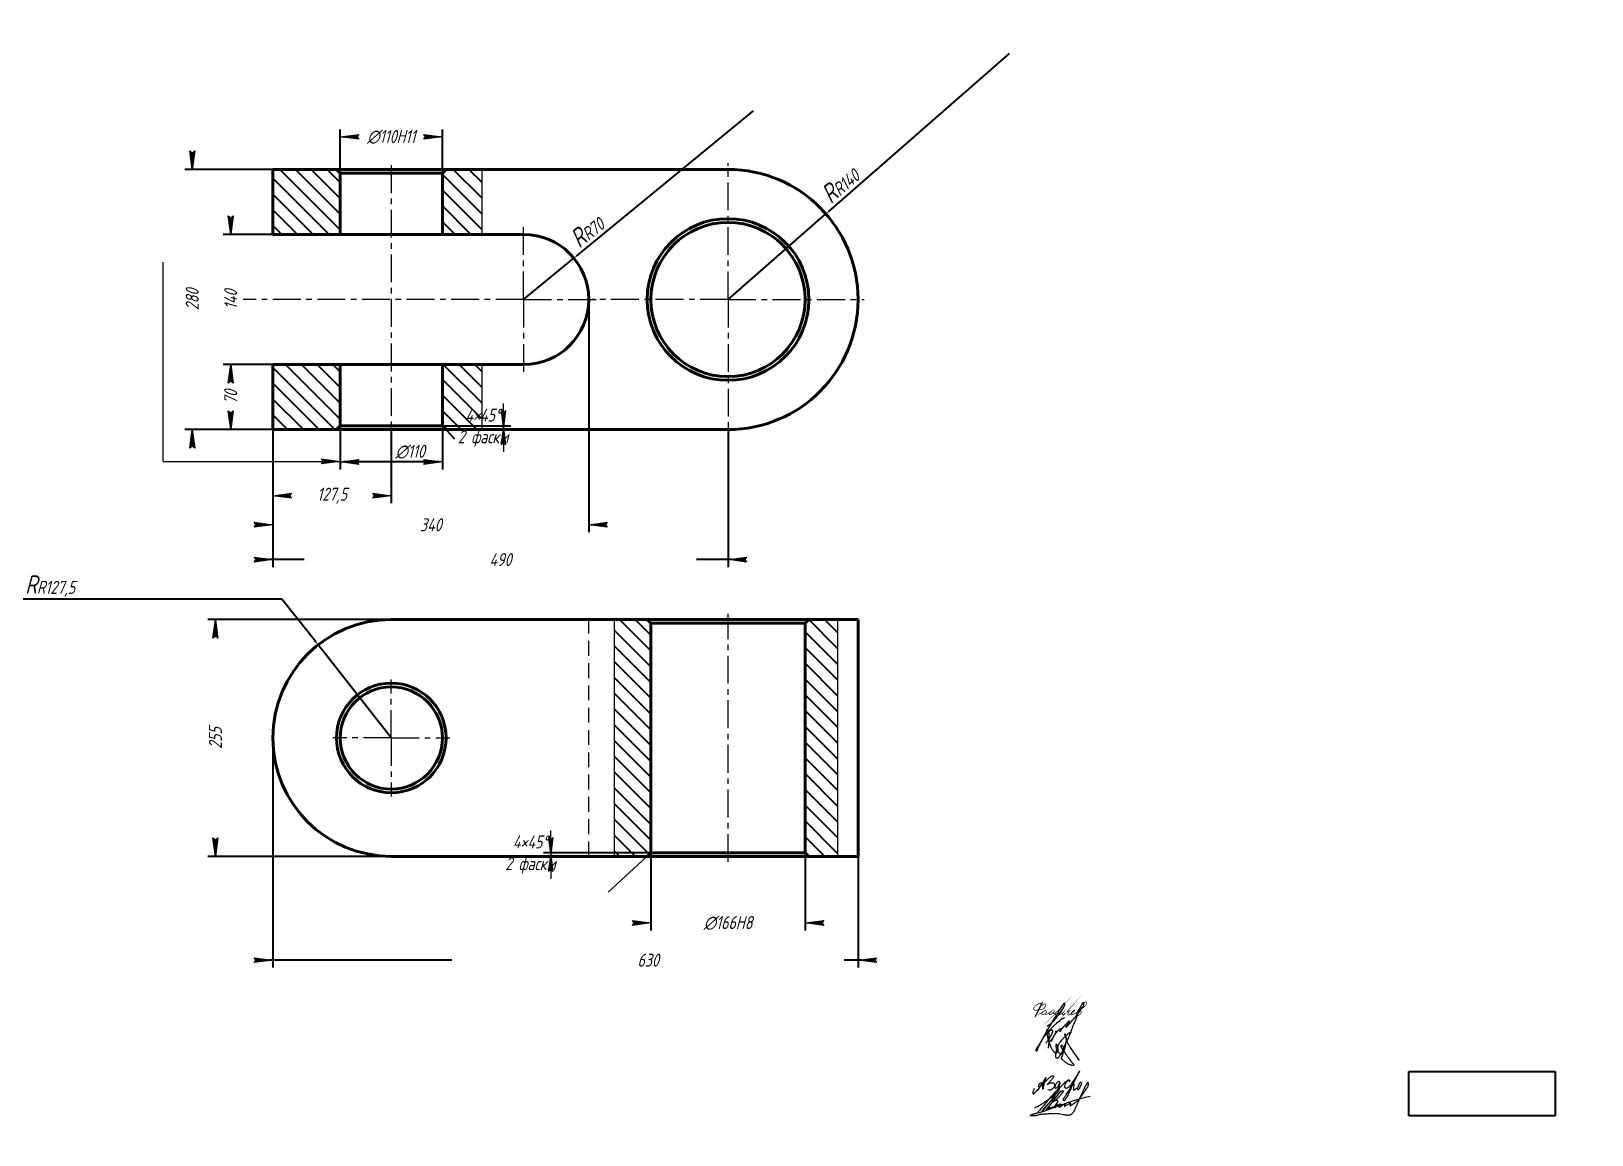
# Model space of a CAD drawing. Header units: millimetres. Extents: x 0 to 420, y 0 to 297.
import ezdxf

# ---------------------------------------------------------------- set-up
doc = ezdxf.new("R2010")
doc.units = ezdxf.units.MM
for name, pattern in [('K5LT32789', [0]), ('K5LT32790', [0]), ('K5LT32791', [0]), ('K5LT_AXLED', [12, 7.5, -1.5, 1.5, -1.5]), ('K5LT_BASIC', [0]), ('K5LT_DASHED', [6, 4, -2]), ('K5LT_THIN', [0]), ('K5LT_THIN_INCLUDED_TO_HATCHING', [0])]:
    doc.linetypes.add(name, pattern=pattern)
doc.layers.add('Системный слой', color=7, linetype='Continuous')
doc.styles.add('KDIMTEXTSTYLE', font='GOST_AU.SHX', dxfattribs={"width": 0.96, "oblique": 15, "height": 5})
doc.dimstyles.new('KDIMSTYLE (0.25)', dxfattribs={"dimtxt": 5, "dimasz": 1, "dimexe": 2, "dimexo": 0.0625, "dimgap": 1, "dimtad": 1, "dimlfac": 4, "dimtxsty": 'KDIMTEXTSTYLE', "dimsah": 1, "dimcen": 0.09, "dimdle": 1, "dimadec": 0, "dimazin": 0, "dimtfac": 0.667, "dimtmove": 0, "dimatfit": 3, "dimfxl": 1, "dimtvp": 1, "dimtolj": 1, "dimtzin": 0, "dimarcsym": 0})
picture_1 = doc.add_image_def('image1.jpg', size_in_pixel=(394, 119))
pattern_1 = [(135, (0, 0), (-2.121320343559643, -2.121320343559642), [])]

msp = doc.modelspace()

# ---------------------------------------------------------------- blocks, each defined once
blk = doc.blocks.new('U0')
at = {"layer": 'Системный слой', "color": 7, "linetype": 'K5LT_THIN_INCLUDED_TO_HATCHING', "lineweight": 18}
for p, q in [((121.240360183006, 259.7987286816593), (121.240360183006, 242.2987286816593)), ((121.240360183006, 207.2987286816593), (121.240360183006, 189.7987286816593))]:
    blk.add_line(p, q, dxfattribs=at)
blk = doc.blocks.new('U1')
at = {"layer": 'Системный слой', "color": 30, "linetype": 'K5LT_AXLED', "lineweight": 18, "true_color": 0xff8000}
for q in [(187.5347762958651, 261.4471357563314), (150.886369221193, 224.7987286816593), (224.1831833705371, 224.7987286816593), (187.5347762958651, 188.1503216069873)]:
    blk.add_line((187.5347762958651, 224.7987286816593), q, dxfattribs=at)
blk = doc.blocks.new('KDIMARROW_01')
at = {"layer": 'Системный слой'}
blk.add_hatch(color=0, dxfattribs=at).paths.add_polyline_path([(0, 0), (-5, 0.658262491226197), (-4.5, 5.51091059616309e-16), (-5, -0.6582624912261956)])
at = {"layer": 'Системный слой', "color": 0, "linetype": 'K5LT_THIN', "lineweight": 18}
for p, q in [((-4.5, 5.51091059616309e-16), (-5, 0.658262491226197)), ((-5, 0.658262491226197), (0, 0)), ((0, 0), (-5, -0.6582624912261956)), ((-5, -0.6582624912261956), (-4.5, 5.51091059616309e-16)), ((0, 0), (-1, 0))]:
    blk.add_line(p, q, dxfattribs=at)
blk = doc.blocks.new('U2')
at = {"layer": 'Системный слой', "color": 30, "linetype": 'K5LT_AXLED', "lineweight": 18, "true_color": 0xff8000}
for q in [(132.5347762958651, 244.2987286816593), (57, 224.7987286816593), (152.0347762958651, 224.7987286816593), (132.5347762958651, 205.2987286816593)]:
    blk.add_line((132.5347762958651, 224.7987286816593), q, dxfattribs=at)
blk = doc.blocks.new('KDIMARROW_02')
at = {"layer": 'Системный слой'}
blk.add_hatch(color=0, dxfattribs=at).paths.add_polyline_path([(4.5, -5.51091059616309e-16), (5, 0.6582624912261956), (0, 0), (5, -0.658262491226197)])
at = {"layer": 'Системный слой', "color": 0, "linetype": 'K5LT_THIN', "lineweight": 18}
for p, q in [((0, 0), (-1, 0)), ((5, 0.6582624912261956), (0, 0)), ((0, 0), (5, -0.658262491226197)), ((0, 0), (7, -8.572527594031472e-16)), ((4.5, -5.51091059616309e-16), (5, 0.6582624912261956)), ((5, -0.658262491226197), (4.5, -5.51091059616309e-16))]:
    blk.add_line(p, q, dxfattribs=at)
blk = doc.blocks.new('D9')
at = {"layer": 'Defpoints', "color": 0}
for p in [(83.15977629586511, 190.2987286816593), (110.6597762958651, 190.2987286816593), (83.15977629586511, 181.0690275953484)]:
    blk.add_point(p, dxfattribs=at)
at = {"layer": 'Системный слой', "color": 0, "lineweight": -2}
for p, q in [((83.15977629586511, 190.2987286816593), (83.15977629586511, 179.0690275953484)), ((110.6597762958651, 190.2987286816593), (110.6597762958651, 179.0690275953484)), ((109.6597762958651, 181.0690275953484), (84.15977629586511, 181.0690275953484))]:
    blk.add_line(p, q, dxfattribs=at)
at = {"layer": 'Системный слой', "color": 0, "lineweight": -2, "rotation": 180}
blk.add_blockref('KDIMARROW_01', (83.15977629586511, 181.0690275953484), dxfattribs=at)
at = {"layer": 'Системный слой', "color": 0, "lineweight": -2}
blk.add_blockref('KDIMARROW_01', (110.6597762958651, 181.0690275953484), dxfattribs=at)
at = {"layer": 'Системный слой', "color": 7, "insert": (101.9790198001585, 183.82346933359), "char_height": 5, "attachment_point": 5, "style": 'KDIMTEXTSTYLE'}
blk.add_mtext('\\A1;\\H3.5;\\W0.965;\\Q15;∅110', dxfattribs=at)
blk = doc.blocks.new('U5')
at = {"layer": 'Системный слой'}
blk.add_hatch(color=7, dxfattribs=at).paths.add_polyline_path([(83.15977629586511, 181.2359269048848), (78.15977629586511, 181.894189396111), (78.65977629586511, 181.2359269048848), (78.15977629586511, 180.5776644136587)])
at = {"layer": 'Системный слой', "color": 7, "linetype": 'K5LT_THIN', "lineweight": 18}
for p, q in [((35.55332909434787, 181.2359269048848), (83.15977629586511, 181.2359269048848)), ((78.65977629586511, 181.2359269048848), (78.15977629586511, 181.894189396111)), ((78.15977629586511, 181.894189396111), (83.15977629586511, 181.2359269048848)), ((83.15977629586511, 181.2359269048848), (78.15977629586511, 180.5776644136587)), ((78.15977629586511, 180.5776644136587), (78.65977629586511, 181.2359269048848))]:
    blk.add_line(p, q, dxfattribs=at)
blk = doc.blocks.new('U9')
at = {"layer": 'Системный слой', "color": 5, "linetype": 'K5LT32789', "lineweight": 18, "true_color": 0x0000ff}
for points in [[(276.9504652156533, 14.07002672862927), (276.7517216473051, 14.37486582474185), (276.439438406503, 14.37486582474185), (276.1450364629708, 14.08046388120965), (275.8116561323026, 13.74708355054145), (275.5451377103699, 13.29020266205362), (275.4315677969598, 12.68761266486058), (275.6160237778849, 12.50315668393591), (275.9402358114757, 12.582726062245), (276.1389513840977, 12.78144163486672), (276.3712904102676, 13.06049609780757), (276.6913758179334, 13.5481977806121), (277.0401447731605, 14.24494282978549), (276.6913758179334, 13.5481977806121), (276.5703666291392, 12.98653714683087), (276.5703666291392, 12.65949343316379), (276.6521818219121, 12.57767824039092), (276.8014680213054, 12.62975687854805), (277.4799541289553, 13.39038910239424), (278.2208575715194, 14.0626057270747), (278.594830007908, 14.40190836014472), (278.9960996205772, 14.66684224074129), (279.1798134333775, 14.77874113514895), (279.3276917123212, 14.77874113514895), (279.4038686825997, 14.57285067266594), (279.4038686825997, 14.34458043130167), (279.4038686825997, 14.10288699357739), (279.4038686825997, 14.57285067266594), (279.3276917123212, 14.77874113514895), (279.1798134333771, 14.78813727980628), (278.594830007908, 14.40190836014472), (278.0550615256474, 13.32856299266882), (278.0550615256474, 12.85175634440452), (278.2747146152755, 12.63210325477644), (278.5842631498608, 12.55186847513573), (278.8979525951553, 12.55186847513573), (279.1509943307819, 12.80491021076205), (279.4711858436467, 13.12510172362749), (280.5018631878074, 14.15577906778822), (282.9841560447284, 18.76686677699627), (280.5018631878074, 14.15577906778822), (279.6203485721357, 11.95313202713737), (278.9436618014183, 10.52751734141521), (278.333096882829, 9.570231495730468), (277.9325554094907, 9.093751815276846), (277.8082205147224, 9.19827102980139), (277.8082205147224, 9.60619211616654), (278.0945713357605, 10.11863825576734), (278.6166209736784, 10.81538914365183), (279.4472644556635, 12.18832114091879), (280.2896371306796, 13.62548826106649), (280.4722281607341, 13.80807929112098), (280.6092732222168, 13.78850744385318), (280.6490249599837, 13.56472133245984), (280.5784425667215, 13.0787595855038), (280.5221045698099, 12.69087090485527), (280.4460778986331, 12.30704548836866), (280.524931193594, 12.02446355820825), (280.6826075425533, 11.94108092783836), (280.9027797091794, 12.16125309446397), (281.3180002867065, 12.48770688105037), (281.6911183544902, 12.86082494883408), (281.45296567708, 12.36532750057722), (281.5645165887749, 12.2537765888826), (281.732044347274, 12.18414646262499), (281.9180867137488, 12.25383147722141), (282.1528353837056, 12.48858014717803), (282.778562899658, 13.79288063831746), (282.7041550253525, 14.05768953249685), (282.4669449599064, 14.12272693321688), (282.1599538865507, 14.0483943047434), (281.9599553184934, 13.65815238428877), (281.8157664362815, 13.21215661344695), (281.6911183544902, 12.82660318887247)], [(269.9204844078294, 12.48524350110802), (269.737587100863, 11.97635897515624), (269.5563524109079, 11.47210043349901), (269.498093843174, 11.15865919096905), (269.6329908404049, 11.02376219373832), (269.8203263587779, 11.02376219373832), (269.9966228693583, 11.20005870431851), (270.5014572798959, 11.70489311485608), (271.7457512665928, 12.94918710155321), (273.5280793539864, 16.45286359027295), (272.4566422531656, 13.83393317071523), (272.2678479596161, 11.49226561568821), (272.2678479596161, 13.6510589066022), (272.051080780991, 13.99998027001402), (271.5340662623875, 13.88832076275366), (271.1814346600485, 13.5356891604149), (271.0589808304416, 13.21839291274591), (271.1777521884282, 12.99508557564718), (271.4991379572384, 12.99508557564718), (272.2678479596161, 13.6510589066022), (273.3186302139224, 14.70184116090854), (274.0483307469444, 15.43154169393028), (274.8681015129754, 15.97023574724153), (275.2219509489518, 15.86451420896674), (275.1329411740925, 15.56659895778603), (274.9237146326022, 15.1898861966838), (274.2347953948437, 14.37400809029714), (273.6605575521752, 13.69394567076597), (273.2693982091818, 13.42945063437537), (274.0349021441329, 13.94707086960398), (274.6509260814318, 14.06027079877185), (275.0500462297995, 13.97266094171027), (275.32195779322, 13.77114367369222), (275.4447663189466, 13.44259357261217), (275.4447663189466, 13.05270781352328), (275.2035493267167, 12.69349280279425), (274.9609932417415, 12.45093671781865), (274.5818257290493, 12.07176920512666), (274.1640013148817, 11.97656916874894), (273.5806834984068, 12.08170683593312)]]:
    blk.add_open_spline(points, degree=3, dxfattribs=at)
blk = doc.blocks.new('U10')
at = {"layer": 'Системный слой', "color": 5, "linetype": 'K5LT32790', "lineweight": 18, "true_color": 0x0000ff}
blk.add_open_spline([(273.77301295161, 23.2756069003284), (273.8058948557744, 24.46235222479629), (274.1043796521578, 25.80286816015257), (273.9665799633037, 27.21983585543944), (273.8922291786075, 27.49493399805056), (273.8190279692879, 27.67882755872097), (273.7367903531546, 27.83742383869389), (273.6471788626004, 27.97864444432741), (273.5606254420756, 28.09582601432101), (273.4886915975609, 28.18284853181626), (273.4375218382677, 28.23583075791237), (273.4044214096061, 28.26435808559813), (273.3836246559629, 28.27942426840582), (273.3681110117944, 28.28871279405871), (273.3556168216863, 28.2946533831531), (273.3451966064577, 28.29831615627097), (273.3362931005849, 28.30031694458967), (273.3285339702257, 28.30103873707401), (273.3216770203824, 28.30072475566544), (273.3154645935029, 28.29951896202761), (273.3096660432639, 28.29745158054379), (273.3040122244337, 28.29444653294183), (273.2984113735088, 28.29036535177579), (273.2928163830189, 28.28502404373955), (273.2872196959381, 28.27821410181866), (273.2815821733101, 28.26959691277091), (273.2758782003376, 28.2587018931182), (273.2700968740125, 28.24486725355587), (273.2642439006315, 28.22712915369345), (273.2583436729646, 28.20398856744907), (273.2524372270602, 28.17281264454959), (273.2467517278092, 28.12923804687284), (273.2418444117554, 28.06531424904665), (273.2394413840062, 27.9773030837955), (273.2402999912242, 27.86565322419733), (273.2455637367524, 27.73956998989433), (273.2575123389151, 27.60162737922576), (273.2786668190724, 27.44717907202539), (273.315779265922, 27.25380839915647), (273.3745103465913, 26.99273580043564), (273.449832841975, 26.60167303656431), (273.5601875885488, 26.0454428581013), (273.7480941911337, 25.34335918936574), (274.0237199383473, 24.58939356697999), (274.2873924572645, 23.88179103961807), (274.5411932458408, 23.28985480739925), (274.7938779836218, 22.85988705865293), (275.0356287990828, 22.55005730638152), (275.2439363678884, 22.33376648826277), (275.4007525966766, 22.18169597667361), (275.5132877582102, 22.0996130376916), (275.5863048784169, 22.06209567560654), (275.6407093853791, 22.04229894017192), (275.6904591447285, 22.03070494178769), (275.7401691432046, 22.02471021127064), (275.7910886321962, 22.0238859044407), (275.8424143532628, 22.02846497985524), (275.8920044498282, 22.03831295531973), (275.9379210430411, 22.05278028223449), (275.9786847443947, 22.07082195454814), (276.0144734426612, 22.09170405446321), (276.0467205094585, 22.11592888276186), (276.0790732532444, 22.14604713569349), (276.1151449481171, 22.18692651073218), (276.1596605498108, 22.24782025003003), (276.2163467092271, 22.33542520812978), (276.2822871490237, 22.44919706567498), (276.3421681099122, 22.57832032245949), (276.3850732928852, 22.70576338996079), (276.4097695508638, 22.82526752226443), (276.4205628022937, 22.94448905569402), (276.4193821759299, 23.08039165020728), (276.4016388721437, 23.24869577512356), (276.3615301164224, 23.45605154664975), (276.3005756349905, 23.68016912094663), (276.2314416972485, 23.88430868313844), (276.1687280756335, 24.03456342783409), (276.11192646789, 24.1308359192916), (276.0654094446609, 24.19498556115718), (276.02360972713, 24.24512470669572), (275.9862161091541, 24.28432162318677), (275.956036380467, 24.31047180750556), (275.9334204768151, 24.32592821358105), (275.9176167292263, 24.33434186861314), (275.9053023330768, 24.33923512872332), (275.8949679974717, 24.34199977223602), (275.8859815824249, 24.34324728970853), (275.8781713316915, 24.34331289946454), (275.8712905677012, 24.34248371799447), (275.8650968869503, 24.34094318114785), (275.8589505384544, 24.3385973020919), (275.8525981839743, 24.33527871337492), (275.845868583612, 24.33071324173034), (275.8387833956841, 24.32470183100475), (275.8312162241581, 24.31685063702059), (275.823000444842, 24.30656135999993), (275.8138864397155, 24.2928597595868), (275.8036394253499, 24.27433099855193), (275.791864213247, 24.24853441257198), (275.7789082041003, 24.21350958406788), (275.7654640690324, 24.16820107378419), (275.753336636909, 24.11412966964406), (275.7448832923724, 24.05221610970739), (275.7417987495949, 23.98156384663196), (275.7462761927147, 23.89517935681749), (275.7630030835393, 23.77916489817528), (275.7926293973889, 23.61283532581342), (275.8295323739791, 23.39924077787737), (275.8875495478039, 23.16096398861248), (275.971603828534, 22.93931807097943), (276.0768953845404, 22.7345545688238), (276.2023386523926, 22.53960915582013), (276.3524440240525, 22.34859193496868), (276.5154858006943, 22.17910319911516), (276.6700320751191, 22.04346078650917), (276.8050177638863, 21.95058272198889), (276.9191529054651, 21.89198380986659), (277.0178150901523, 21.85418882573288), (277.1072021921421, 21.83038150376217), (277.1866536724897, 21.81849156987448), (277.2548778193108, 21.81628810067423), (277.3125131352512, 21.82120938345747), (277.3615455495138, 21.83133982762979), (277.4040914754316, 21.84551663610478), (277.4425502597848, 21.8636280437446), (277.4804022364119, 21.88663383053654), (277.5206613942723, 21.91699741777018), (277.5657589016277, 21.95853386184172), (277.6175714793214, 22.01628566664283), (277.6768594127743, 22.09553017425253), (277.7422995437386, 22.19723581395783), (277.8065842759316, 22.31925252787789), (277.8614947499726, 22.45479827207089), (277.9030189224696, 22.5989770317185), (277.9299224112045, 22.75164328122582), (277.9421896708342, 22.91682656172702), (277.9379382241772, 23.09291187927727), (277.9175898414232, 23.2700518799162), (277.8820822893127, 23.43230731798087), (277.8352640672829, 23.56810176337069), (277.7843714075972, 23.67568203411122), (277.7329296134229, 23.75804447126325), (277.6822701692138, 23.82132508130098), (277.6318259883276, 23.87117211248881), (277.5790325612352, 23.91299108937721), (277.522586799875, 23.9489709506621), (277.4631876323456, 23.97877236708223), (277.4051753306025, 24.00105386533824), (277.3532046698905, 24.01552101775314), (277.3101503575578, 24.02180331529826), (277.2750765084255, 24.0224807284784), (277.2450768331911, 24.0195817641719), (277.2171202148782, 24.01366584781033), (277.1901286105472, 24.00497979067086), (277.1645466075005, 23.99377637995701), (277.1417316706067, 23.98076910232123), (277.1227908472218, 23.96703291943322), (277.1079120095466, 23.95346494526757), (277.0965783643441, 23.94046931421406), (277.0882587928887, 23.92833978941815), (277.0821653625076, 23.91676329387019), (277.0776300876259, 23.90520108296835), (277.0741114571092, 23.8922936788349), (277.0718206939469, 23.87751992950336), (277.0711182892385, 23.86040881220492), (277.0724195070571, 23.84070096186338), (277.076357819146, 23.81724103020622), (277.0840107305564, 23.78848156894344), (277.097445343168, 23.75107650344546), (277.1202777439588, 23.69988802165619), (277.1558221646698, 23.62972014348099), (277.2028165672595, 23.53653485711936), (277.2632504784875, 23.42651153978125), (277.3461286343546, 23.30231748188612), (277.464951752262, 23.15837388262742), (277.6380082891725, 22.95282477457749), (277.8632715935939, 22.63590601825786), (278.1497045297131, 22.18168837871883), (278.4949250178301, 21.61841136053602), (278.942686436372, 21.0173264859244), (279.3909485268736, 20.42872433206173), (279.7664946554551, 19.91403752623012), (280.0293984775279, 19.53298168988931), (280.242924237146, 19.33105304026515), (280.3821416504741, 19.21124757094969), (280.4654452115, 19.11938211886911), (280.5168519976496, 19.04376527989018), (280.5480229016015, 18.98528872190718), (280.5688473470629, 18.9354283851842), (280.580938297001, 18.8944822731861), (280.5863935440203, 18.86230059393858), (280.5875775976262, 18.83768067442065), (280.5861817096944, 18.81808670819908), (280.5829934315162, 18.80170168637392), (280.5784044228745, 18.78762762688211), (280.5725614538596, 18.77519201926134), (280.5653710500969, 18.76380089404813), (280.5565172947922, 18.75273231231142), (280.5454274263303, 18.74152846072514), (280.5313312845682, 18.72991619232005), (280.5132333270396, 18.71775925297447), (280.4896616245036, 18.70497317744071), (280.4595193427462, 18.69206834536067), (280.4228396476981, 18.68005251216073), (280.3803544493488, 18.66996992220322), (280.3319027140568, 18.66310214727753), (280.274722743678, 18.66054911415881), (280.2033883800371, 18.6644000699697), (280.1078567313567, 18.6786567037268), (279.9689249281678, 18.70761120096518), (279.7636082329079, 18.76327775836478), (279.464719193237, 18.86946588434807), (279.1047456709439, 19.02963823723451), (278.7270110703072, 19.21569733820604), (278.4272609239396, 19.40742312370003), (278.1894785486029, 19.60597853561239), (277.9722723266358, 19.80057819526769), (277.7398119074438, 20.00718144188386), (277.5368450588716, 20.18811700555943), (277.4118676110399, 20.33204263917412), (277.3535613448122, 20.42484484994691), (277.3257993635884, 20.48480549334477), (277.3092975807661, 20.5364509576707), (277.299247408502, 20.58572109406373), (277.2942583637568, 20.63555527773417), (277.294318597255, 20.68606082578674), (277.2995044920564, 20.73657092572637), (277.3106999634884, 20.78998962611104), (277.3289624624217, 20.84897172614069), (277.3592022706418, 20.92519082340857), (277.4055227122287, 21.02669414826414), (277.4749654544008, 21.1838745909904), (277.5658975621234, 21.39965987924791), (277.6585089300649, 21.68618087466723), (277.7630828402845, 21.99861124254767), (277.8908201736452, 22.33643275282134), (278.0387870668273, 22.74532544184206), (278.2053985807821, 23.26697326425062), (278.3516137643772, 23.86542609647438), (278.4391738086039, 24.42528144679488), (278.4951019424551, 24.87462822985276), (278.5595470253068, 25.22641895253537), (278.6129727924244, 25.51247528004797), (278.6233831383108, 25.74378440758505), (278.6024239224926, 25.92776019670805), (278.565886429148, 26.10470617183421), (278.5126189214998, 26.30407476845676), (278.4627586033832, 26.5116584684672), (278.4257869564295, 26.69898285652982), (278.3887585747423, 26.83921718048771), (278.3590608079597, 26.93692853500011), (278.3361181018234, 27.00055023634945), (278.3167598169495, 27.04008764780724), (278.3018518771914, 27.06285103510515), (278.2905090767347, 27.07642692171476), (278.2806147606934, 27.08575514537688), (278.2714764533731, 27.09243436893712), (278.262787189706, 27.09718899067616), (278.2543455750404, 27.10042553231335), (278.2459940179829, 27.10238022455849), (278.2377558219903, 27.10316521915263), (278.229600904086, 27.10290144254043), (278.2214182581923, 27.10168198695999), (278.2126898960229, 27.09948065403933), (278.2030497492966, 27.09605558350972), (278.1924367497588, 27.09111013506333), (278.1813909805197, 27.08459941925014), (278.170869447795, 27.07689860439848), (278.1614399806086, 27.06840770413464), (278.1532664972072, 27.05928206086105), (278.1459057944322, 27.0490188012003), (278.1393652645474, 27.03730105959892), (278.1337743435226, 27.02382468319399), (278.1293605700201, 27.00849249037708), (278.1262928849089, 26.99077686110127), (278.1248817262667, 26.96983630003206), (278.1257073308375, 26.94425634581853), (278.1298156030246, 26.91227487976607), (278.1386152574414, 26.87247412117108), (278.1534410198753, 26.82337596581601), (278.1768120243635, 26.7619833944143), (278.2126250318809, 26.68548038887752), (278.2615551075376, 26.58966589323791), (278.3099183181646, 26.4683526641918), (278.3552925405014, 26.32258767454834), (278.405454595103, 26.14890720883591), (278.47930532815, 25.92832556728411), (278.574480908344, 25.66199542036043), (278.664884729576, 25.35971849995076), (278.7414921277021, 25.07899890456213), (278.8354779917086, 24.83105159006402), (278.9481268902265, 24.61940112975356), (279.081661625313, 24.40384022956857), (279.2371582342194, 24.16195513755133), (279.4143107538884, 23.85635725578754), (279.6448940811176, 23.45104586909326), (279.9431359924407, 22.98779790426886), (280.283487308332, 22.50076193207838), (280.613211672822, 22.04018941715822), (281.207647183694, 21.20712315733022), (281.6770034314436, 20.51691705512133), (282.0351548969745, 19.96621351222564)], degree=3, knots=[0, 0, 0, 0, 23.08892411003839, 25.90578379320913, 27.36849658095113, 28.57853477437289, 29.7218750749431, 30.81396087475684, 31.80518275617818, 32.5340116185717, 32.99290285232896, 33.22579348087665, 33.37704679038229, 33.48833048874886, 33.57455142486756, 33.64380518652092, 33.70122378259412, 33.75036659537633, 33.79386957008623, 33.83335544025108, 33.87214105272245, 33.91235496550996, 33.95658983186728, 34.00557035799107, 34.061357419905, 34.12646780763512, 34.20410929927907, 34.29854880647121, 34.4157438501339, 34.56455491175546, 34.75945876534566, 35.02822874118409, 35.41286378006095, 35.99717510029608, 36.72813949276635, 37.56894107973724, 38.43382537174505, 39.40133199336037, 40.578430721351, 42.23539782704537, 44.56960189155861, 48.26913254375512, 53.18771198246659, 58.58434017403594, 63.76404376679448, 67.77867569014562, 70.99814287695813, 73.36983390960212, 75.34981577454691, 76.79687388843904, 77.58132367445822, 78.02891375208497, 78.378086715233, 78.69680269722102, 79.01348919569972, 79.34337265075953, 79.67858665453129, 80.00682416916896, 80.31793205149701, 80.60647145028561, 80.86603481811044, 81.11641040457833, 81.38398339074794, 81.71835383148989, 82.1678102968112, 82.8393613365416, 83.73323474227259, 84.70542236921145, 85.58272421559701, 86.32439137188506, 87.05711592911308, 87.8907574961167, 88.94534148899339, 90.32114124951465, 91.96557055710285, 93.42636652596606, 94.48421544317516, 95.10102119904894, 95.58099742489627, 96.01314099800784, 96.36109308967781, 96.62600156797119, 96.78273890043828, 96.889142367443, 96.97113807639755, 97.038129668233, 97.09527188758723, 97.14590073358623, 97.18856061114779, 97.2287471840586, 97.26891537016509, 97.31531058982989, 97.36686141375753, 97.42565515127394, 97.49445365730666, 97.57714175019537, 97.6796234518885, 97.81191523042803, 97.98566281873885, 98.22679687241516, 98.53258681418663, 98.89778635319205, 99.29603614677359, 99.73782124223918, 100.2617239247368, 100.964229309618, 101.999780239612, 103.5254109190041, 105.1506671389526, 106.7245298989554, 108.093531563326, 109.5903133920281, 111.1953020837693, 112.7774834854757, 114.1263943636619, 115.159714159532, 115.933249703592, 116.5991051072816, 117.1966867350474, 117.716186105381, 118.1472776884506, 118.5120913932663, 118.8308284389657, 119.1120840017018, 119.3761473530127, 119.6502541760029, 119.9661844048676, 120.3484720487786, 120.8326110054183, 121.4625745633854, 122.257883948525, 123.1663167729581, 124.1218957718332, 125.0774414802364, 126.058759075695, 127.1107217357935, 128.2713802827618, 129.4555411470182, 130.5492798125666, 131.4722221457924, 132.2240763945491, 132.8428036707044, 133.3435270316868, 133.7861618193668, 134.2097331793344, 134.6419531666712, 135.07675082757, 135.4909341445828, 135.8405670411855, 136.1161996801323, 136.3290212946846, 136.5165823049759, 136.6970732021236, 136.8799095666845, 137.0632951286719, 137.2354651043024, 137.3861300135916, 137.5142614765161, 137.6235479569736, 137.7184450497249, 137.7976892899042, 137.8756507401737, 137.9579435297707, 138.0555159514176, 138.163779376122, 138.2880427438782, 138.436309489426, 138.6225163233996, 138.8620748680995, 139.2031278659684, 139.7043262486523, 140.3810974906251, 141.2189148674305, 142.1273174818552, 143.2595165690257, 144.8211407952124, 147.3177643775447, 150.7571101410823, 155.1951704424444, 160.0691713325595, 165.2244643996175, 169.4711417493419, 172.4214110687776, 174.0929247216289, 175.1382982941582, 175.9667476052343, 176.4795577137869, 176.9002722075947, 177.2447515993877, 177.5213496275962, 177.722930126645, 177.8737085289891, 177.9963222724827, 178.1014362024326, 178.1953143978301, 178.2815173063154, 178.3661181765914, 178.4549126387874, 178.5547545514223, 178.6700486309557, 178.8070744895659, 178.9752011110635, 179.1872344806044, 179.4394731118456, 179.7197270048918, 180.0295107225544, 180.3832688069577, 180.8234477103547, 181.4071105080071, 182.2468370647849, 183.5636180390767, 185.5124136486446, 188.3659008144822, 191.1693595490507, 193.6361941483106, 195.2159308876024, 197.1470862219489, 199.2692247613871, 201.224518318486, 202.3921757305919, 202.9354455009734, 203.335749427751, 203.6650385457113, 203.9804397921348, 204.3052698204951, 204.6306664143438, 204.9542103018015, 205.2842401760186, 205.68312192184, 206.1453122097258, 206.8668041367929, 207.8378621120557, 209.464316382984, 211.3873392381132, 213.6481330480264, 215.8281705148584, 218.3616311862739, 222.0463208053261, 226.400788772624, 230.2376141698672, 232.9871267002133, 235.1430689373578, 237.1452347941266, 238.6001234124407, 239.5943196481266, 240.7144690296747, 242.0868590309205, 243.5795128043555, 244.8370298052072, 245.7730677623126, 246.3794493830385, 246.8095402814596, 247.0775336538936, 247.2275167539396, 247.3339800160057, 247.4184700209773, 247.4895205515942, 247.5520115162512, 247.6092220325807, 247.6636060178384, 247.7171677520884, 247.7685920257453, 247.8207844363665, 247.8766770811286, 247.9421914551861, 248.0180825757098, 248.1024702365821, 248.1894206015074, 248.2694707678351, 248.3470721801384, 248.425636522534, 248.5128864112118, 248.6056793825818, 248.7068161418586, 248.8204129671911, 248.9522817326213, 249.1114892801304, 249.3139564207763, 249.5741553291382, 249.8978203062795, 250.3037087529917, 250.8417906157673, 251.5282721942539, 252.3812439797572, 253.3595934924577, 254.4759627763927, 255.8726873418201, 257.8510916368267, 259.9382727246121, 261.9636029003651, 263.4698826802768, 265.0464480200878, 266.5866947374772, 268.3669126827913, 270.599666274059, 273.4070816914232, 277.3730272345561, 281.2342012594908, 284.8823428619705, 288.313022516428, 301, 301, 301, 301], dxfattribs=at)
blk = doc.blocks.new('U11')
at = {"layer": 'Системный слой', "color": 5, "linetype": 'K5LT32790', "lineweight": 18, "true_color": 0x0000ff}
for points, knots in [([(273.4582342613264, 29.22497480095865), (274.3356575420132, 29.83954172619235), (275.4385742749712, 30.88122622193589), (276.6335795642191, 32.41004121460458), (277.3669686471119, 33.37268195766114), (277.8010922378965, 34.19242320925014), (278.0800056525657, 34.68441439154799), (278.1709578810297, 34.94351925362093), (278.1990860150866, 35.07686375281935), (278.210558107492, 35.15843943656478), (278.2110537368337, 35.2100587138824), (278.2067801995383, 35.24258336033836), (278.2009203991559, 35.26486431899161), (278.1939056150264, 35.28241185522666), (278.1858492624971, 35.29705755718635), (278.1767160432218, 35.30974877692188), (278.1662487229098, 35.32114712937516), (278.1539611890168, 35.33193121228624), (278.139397002509, 35.34225070920741), (278.1223561197945, 35.35185233361926), (278.1031797286204, 35.36017552077965), (278.0826245658569, 35.36663877405817), (278.0617754906711, 35.37081810702625), (278.0417434825571, 35.37259422451439), (278.0232642990367, 35.37216826730332), (278.0063430237669, 35.3697969375113), (277.9903676939305, 35.36559102359388), (277.9743502487025, 35.35941445411777), (277.9574605302905, 35.35070961022291), (277.9387892340092, 35.33847404786275), (277.9170903522498, 35.32095075983216), (277.8896643250081, 35.29434421610279), (277.8507376111388, 35.25053754639725), (277.7862288610618, 35.17547013301532), (277.6763819107871, 35.0401777054866), (277.5008357377159, 34.80207312733319), (277.2516911325833, 34.4137971222757), (276.9185020953379, 33.83602523674654), (276.3904158191276, 33.01688149082975), (275.5781555791994, 31.74157824584722), (274.499844373881, 29.96188661007454), (273.3100783928607, 27.91763401074195), (272.3247641626691, 26.13417564514521), (271.670608603395, 24.90348382002389), (271.3101682303246, 24.1899909015433), (271.1150035601667, 23.75442966813648), (270.9775630055014, 23.42470844231934), (270.8646556030344, 23.13985252696318), (270.7683124637135, 22.88679770399074), (270.6974147843169, 22.69576486617439), (270.6564048693666, 22.5843192832092), (270.6319681876182, 22.53387182304334), (270.6198431428691, 22.51308473404981), (270.6107321693331, 22.5000308186153), (270.603198946046, 22.49107539798695), (270.596663242405, 22.48473776672631), (270.590829387812, 22.4802504905615), (270.5855056126584, 22.47714739412493), (270.5805514367096, 22.47512971557433), (270.575855913854, 22.47400598090394), (270.5713267965921, 22.47366037468794), (270.5668839524325, 22.47403479684465), (270.5625485759951, 22.47509617929848), (270.5583792254528, 22.4767730387847), (270.5543895635975, 22.47897722054051), (270.5503865429153, 22.48176314704733), (270.5460662181692, 22.48535896683029), (270.5411249006686, 22.49017315358753), (270.5352565451395, 22.49678241368088), (270.5281118510051, 22.50602380981763), (270.5191462121734, 22.51929777436681), (270.507838911531, 22.53848521487168), (270.4938112624757, 22.56571335784645), (270.478187601035, 22.60175517192465), (270.4636315137672, 22.64583384980278), (270.4528035291667, 22.69505384068918), (270.4470772219608, 22.74736689766178), (270.4469801301576, 22.80190360775623), (270.4529860015338, 22.85909151468445), (270.465702345455, 22.91879323683179), (270.485907684889, 22.98146174095598), (270.5154761771273, 23.04873737132141), (270.5620987778599, 23.13202881860911), (270.6427619808434, 23.26070398660829), (270.7900505429549, 23.5029913175423), (271.0803638298356, 23.96395675426038), (271.6153327362875, 24.80992024757938), (272.4001996155003, 26.00789023279265), (273.3922754724619, 27.45566942235587), (274.5646450636604, 28.7297090827949), (275.7007846537782, 29.81221387569258), (276.6226685535314, 30.64436371641636), (277.4413330539607, 31.20371165107963), (277.9448469159543, 31.43801293265074), (278.1811466729686, 31.54965416322614)], [0, 0, 0, 0, 8.550608616909479, 12.05498909731316, 15.54800864636031, 18.19112149729409, 19.49899547586825, 20.05820856276075, 20.38161509008001, 20.58967061819273, 20.71666537517187, 20.79367975743621, 20.85170144345296, 20.90072235485522, 20.94465307224176, 20.98524465825564, 21.02564223243174, 21.06834027274877, 21.11593940290885, 21.16833782892286, 21.22470724871314, 21.28305186546078, 21.34057559650208, 21.39466303008514, 21.44378103840279, 21.48828891869076, 21.53119048967674, 21.57580767080184, 21.62550805067395, 21.68308106465782, 21.75428657315771, 21.84854811100129, 21.98874998667692, 22.22341503732463, 22.64135142255019, 23.38396024610536, 24.59145537447172, 26.33319310262997, 28.72517486315826, 32.39414345489543, 38.44413720066752, 45.386804132957, 51.3366439952876, 54.75928160654442, 56.55021407149562, 57.73619828659556, 58.58106772181609, 59.41081735012408, 60.19037519759497, 60.74860237604653, 61.04454549420441, 61.13979306103076, 61.19713002219413, 61.23708949006024, 61.2671348063732, 61.29071298422787, 61.30986155532154, 61.32593719236645, 61.33991703943459, 61.35255107389896, 61.36445007752456, 61.37614187831995, 61.38811066680237, 61.40006167387295, 61.41202200248679, 61.42454207551994, 61.43906624348642, 61.45699012410813, 61.47974062644996, 61.50979512866817, 61.55047455772206, 61.60794197523685, 61.68805755052679, 61.79563498556981, 61.92221881037423, 62.05916765616627, 62.19849487994397, 62.34287054750136, 62.4951123545238, 62.65815684757621, 62.83085476293896, 63.02153046686268, 63.2457091914174, 63.59456840449479, 64.23786481718554, 65.5163435666815, 67.95744178744798, 72.25357323446096, 76.98975279678383, 81.9773654752493, 86.09099495459934, 89.56281137385866, 91.90558766368395, 94, 94, 94, 94]), ([(275.7438512413191, 27.99512585538707), (275.6736547783099, 27.56505336291139), (275.463754576427, 27.01844873085452), (275.1430880633919, 26.35519229770659), (274.9238313409717, 26.00426002957522), (274.7731026875976, 25.71856016504591), (274.6824840274728, 25.53769138723169), (274.628667185703, 25.43407827290252), (274.5900375774222, 25.37275617670991), (274.5558766541728, 25.32638578098783), (274.5233554864836, 25.28673939239422), (274.4902770782158, 25.24947767780623), (274.4567882429334, 25.21410422333247), (274.4262943353976, 25.18327544473027), (274.4031567742801, 25.16121452373261), (274.3881307403654, 25.14806475062403), (274.3794697789836, 25.14115116621008), (274.3739698112224, 25.13715564788561), (274.3699228773892, 25.13451849755438), (274.3666899187257, 25.13268415929451), (274.3639636586459, 25.13141414267307), (274.3616005549605, 25.13063436879384), (274.3595513598127, 25.13034856001855), (274.3577446542744, 25.13066984431794), (274.3563951020356, 25.13185724909215), (274.3557610175226, 25.13371428744369), (274.355643954875, 25.13603222730001), (274.3559235882087, 25.13887105195386), (274.3565737839531, 25.1422171432979), (274.3575828582046, 25.14612215914497), (274.3590204720066, 25.15082057382631), (274.3611411869001, 25.15698559028954), (274.3644621373169, 25.16578982706096), (274.3699654603585, 25.17937164144394), (274.3780935044842, 25.19859679092701), (274.3884991999891, 25.22395771992069), (274.4005339935234, 25.25378933658033), (274.4148828279555, 25.28902029655933), (274.4324662736669, 25.32902881434302), (274.4572008341488, 25.37500078425705), (274.4906581495641, 25.42536199534641), (274.535391434168, 25.48568618564889), (274.5962555126821, 25.5640256797451), (274.6841731592395, 25.68532038036005), (274.8002157378417, 25.86015046819148), (274.9314474857958, 26.0792289799947), (275.0578501143107, 26.30676515644586), (275.1882140067851, 26.53925742201318), (275.3409335987873, 26.79435109547251), (275.5310319876277, 27.06457370496116), (275.7354994794715, 27.30592516866398), (275.9130778519922, 27.51615617014761), (276.1016157581971, 27.73975584347113), (276.324163768413, 27.99775599714155), (276.5812944616078, 28.25265089373204), (276.7780687923284, 28.44137162892832), (276.903765351265, 28.54087520241842), (276.9701355907591, 28.58026029754092), (277.0197441426268, 28.60475402307532), (277.0685036638491, 28.6246521510916), (277.1135317571513, 28.63881684326157), (277.1502972573156, 28.64650494037471), (277.1773459544907, 28.6491750591382), (277.1968438221033, 28.64897752484535), (277.2117744559337, 28.64713620977022), (277.2237143840364, 28.64418751080689), (277.233497878341, 28.64040427239593), (277.2416398898712, 28.63592775632674), (277.2484353305449, 28.63085393953702), (277.2541299348246, 28.62520536556201), (277.2589399423641, 28.61891498895545), (277.2631673124444, 28.61171921560458), (277.2669461545188, 28.60323365470526), (277.2702854561629, 28.5929715464639), (277.2730846610115, 28.58034567720358), (277.2751608557678, 28.56439481323685), (277.2761679413181, 28.54326145886523), (277.2753213090747, 28.51386884273825), (277.271341116252, 28.47330460130377), (277.2636186493751, 28.42194503111239), (277.2540511469663, 28.36316685322538), (277.2416203951496, 28.30400073874864), (277.2248985951049, 28.24932966923723), (277.2036488023587, 28.20056128526085), (277.1759013207783, 28.15273841916246), (277.1407666864928, 28.10209591821399), (277.098935906421, 28.04868835611592), (277.058191594331, 27.99776542898974), (277.0204380509181, 27.95549379658712), (276.988463359662, 27.92347500013398), (276.9595175908575, 27.8965359530921), (276.9320710735107, 27.87228507707209), (276.9053845660671, 27.84995035608779), (276.8832054904887, 27.83271867989072), (276.8671700857586, 27.82145948911364), (276.8571010054613, 27.81514826077819), (276.8504444044071, 27.81146029607896), (276.8455943807319, 27.80914068804645), (276.8418647591974, 27.8076632088256), (276.8388733180612, 27.80675286302039), (276.8363560879054, 27.8062605292838), (276.8341696858145, 27.80613701782534), (276.832252145157, 27.80640084118363), (276.8306156078029, 27.80711687292103), (276.8293534930935, 27.80834107297699), (276.8285400737317, 27.81000398091908), (276.8281042704724, 27.81201538673429), (276.8279929678377, 27.81436806227339), (276.8281814825247, 27.81707360736266), (276.8286719311288, 27.82020594281619), (276.8295141904148, 27.82393230028913), (276.8308267632011, 27.82853400010629), (276.8328072410874, 27.83439230169347), (276.835777468393, 27.84208114054354), (276.8403535158762, 27.85268989494386), (276.8476291815149, 27.86799909532522), (276.8582228597878, 27.88842879278172), (276.8714213193966, 27.91216955632513), (276.8852572719665, 27.93579504029572), (276.8988601811598, 27.95806321197279), (276.914013994978, 27.9821984291342), (276.9342348098035, 28.01454833172113), (276.9608800409526, 28.062629573668), (276.9942483860128, 28.12512215329502), (277.0395239836685, 28.1959497954989), (277.0998192144032, 28.26947267318633), (277.1832524266472, 28.35355342739126), (277.2943110951019, 28.44949436006846), (277.4323139580618, 28.56664702288401), (277.5614755065056, 28.70369488422568), (277.683316414723, 28.84965989910143), (277.7963782801949, 28.98774625370845), (277.9215601809659, 29.13389648111092), (278.0510786959506, 29.28786817907849), (278.1799459592046, 29.45714608116498), (278.3123207888916, 29.62854662390305), (278.478562566057, 29.80393684801504), (278.6660508606994, 29.97645747811418), (278.8459878096828, 30.14438472559357), (278.9741996720135, 30.28003665888468), (279.0625242910101, 30.37967557681122), (279.1234679317785, 30.4481787907813), (279.1760435378794, 30.5065412839657), (279.2202653293958, 30.55490453501523), (279.2564975094407, 30.59078733308252), (279.2832004493112, 30.61335512256414), (279.3012184068139, 30.62591582550715), (279.313694445836, 30.6329683816632), (279.32334736805, 30.63720544806347), (279.3312823466665, 30.63968224994494), (279.3380215843752, 30.64090939766288), (279.3438839565706, 30.64118151091247), (279.3490854336383, 30.64067429109161), (279.3537806358818, 30.63948680268186), (279.3579374419823, 30.63772409382204), (279.3616132939493, 30.63549860661919), (279.364887486178, 30.63288820923742), (279.3680824838776, 30.6296861392176), (279.3713328547933, 30.62566735208759), (279.374712598242, 30.62052362999202), (279.3781880567481, 30.61400621863584), (279.3817530881011, 30.60568174469017), (279.3853738469844, 30.59490332088137), (279.3889472282715, 30.58068460493143), (279.3921234829149, 30.56197340475273), (279.3941266765283, 30.5391128635622), (279.3942549656529, 30.51384820051203), (279.3920787738734, 30.48858527355605), (279.387500474688, 30.4638965953111), (279.3803092046108, 30.43894862757634), (279.3695300434931, 30.41205993836286), (279.3533679330473, 30.38120563788164), (279.3274905320355, 30.34161460500354), (279.2840554400229, 30.2840511828997), (279.2193906190055, 30.19855844305903), (279.1297500752158, 30.08465006664994), (279.0226881573366, 29.94772792382651), (278.9212257507189, 29.79083346477205), (278.8236756128487, 29.63577178141054), (278.7189945900288, 29.51502499614503), (278.6413181098215, 29.41049118117076), (278.583050893188, 29.32742715637471), (278.5293092822681, 29.26566648102857), (278.4834051194363, 29.22163516119213), (278.4531958063067, 29.1864163857615), (278.4363030914416, 29.15965159325378), (278.4269816743742, 29.13916707189082), (278.4214918424, 29.12150764218768), (278.4184290386591, 29.10503483373839), (278.4172217539286, 29.08884401082014), (278.4175889096325, 29.07211072454106), (278.4196271271451, 29.054927472906), (278.4233003404509, 29.03844451666805), (278.4281541959836, 29.02405282498353), (278.4335520960472, 29.01241327351465), (278.4390616220531, 29.00333270201008), (278.4444969832398, 28.99631859823444), (278.4498781576414, 28.99083729553331), (278.4553995676394, 28.98646021599257), (278.4613426782368, 28.98285116454417), (278.4679470089986, 28.97990291814654), (278.4753579435549, 28.97766183982299), (278.4836855823342, 28.97621838191048), (278.4931259468822, 28.97568691000333), (278.504002689352, 28.97624907858562), (278.5167872846798, 28.97820446683318), (278.532225419462, 28.98205557593462), (278.5516825225251, 28.9887324573881), (278.5772299039895, 28.99988859011432), (278.6105648366616, 29.01755379651695), (278.6514343759781, 29.04259754667987), (278.6986462109444, 29.07433195451756), (278.7498794121411, 29.11319557053696), (278.8054867456282, 29.16171884333596), (278.8687317803805, 29.22651745254279), (278.9473754776921, 29.32210782212655), (279.0563304695607, 29.46759819363376), (279.2149207239839, 29.67631748372639), (279.4429683411975, 29.93084328530711), (279.7381312262373, 30.24194069732039), (280.0563363464499, 30.61283156894126), (280.4004044977709, 31.03549455454663), (280.7394260241841, 31.44998844284282), (281.0902295726077, 31.84759707334308), (281.4367488198438, 32.24269637023974), (281.7853811644353, 32.67306142144946), (282.1086434653769, 33.14456651575006), (282.4285828586636, 33.60774886029026), (282.7448507115476, 34.0284246130492), (282.9910014403677, 34.39839867162152), (283.1651797788508, 34.66664352317116), (283.2482740874155, 34.85246945852032), (283.2824253395927, 34.97654475688751), (283.3018984782398, 35.07622590913934), (283.3151786225362, 35.15543267139185), (283.3247944629193, 35.2134392027607), (283.3298022313779, 35.25934784509161), (283.3305941357222, 35.29991296124535), (283.3267083159441, 35.33608236678299), (283.3196559897706, 35.36577821185142), (283.3104289379913, 35.39109207948002), (283.2989193607938, 35.41464039115135), (283.2852868453645, 35.43650837634345), (283.2701340756295, 35.45586662774213), (283.2544900820738, 35.47185961558239), (283.239148951811, 35.48435447075337), (283.2244909543529, 35.49371387241376), (283.2105661397993, 35.50046834259865), (283.1970086799806, 35.50513010064708), (283.1832272268761, 35.50810625905797), (283.168437631332, 35.5095986740979), (283.1521303896779, 35.5094353597766), (283.1338785442487, 35.50727658142318), (283.1132540013638, 35.50263439576736), (283.089536549047, 35.49474359860892), (283.0618583466948, 35.48245425558969), (283.030069852576, 35.46457458725274), (282.9956523442967, 35.44086511502269), (282.9599841252248, 35.41147612474902), (282.9237477997147, 35.37560966337458), (282.8849378403885, 35.32921425268762), (282.8469558154029, 35.27393948594022), (282.8038023174235, 35.20103254854496), (282.7503262067456, 35.1041662737598), (282.665038363548, 34.95426144068597), (282.548438014531, 34.73510823877439), (282.4234627327652, 34.44335342507782), (282.2965205456589, 34.10667637039319), (282.1658230422275, 33.75997574838084), (282.0135819438266, 33.39621857159125), (281.842657181028, 33.0002838443296), (281.6778562007823, 32.56326210322038), (281.5161658426778, 32.10114522255424), (281.3448400636735, 31.61769138573879), (281.1451681346903, 31.09490570333412), (280.888814337986, 30.53681838229272), (280.627739249057, 29.99839464040247), (280.4403384495347, 29.51807919912483), (280.321494608533, 29.18950601281188), (280.253733020768, 28.9997380757593), (280.2114215066627, 28.88141110036781), (280.1561472935277, 28.72740912741244), (280.0571737950054, 28.45589082695301), (279.9026578834337, 28.05902263322764), (279.6946041043043, 27.55992874098047), (279.467644363133, 26.98570353936407), (279.208475728973, 26.30535778755757), (278.8663234296502, 25.53186380214902), (278.4208773050536, 24.64823569791258), (277.980937641001, 23.68077484546973), (277.5646417979396, 22.70398238344876), (277.1781427061059, 21.87039748576296), (276.8095351485436, 21.31766307511293), (276.6368512006579, 20.96500202786854), (276.5248289858768, 20.80419200177789), (276.452612840307, 20.73048520579152), (276.3991032699246, 20.68818032709407), (276.3468644777394, 20.65559626368827), (276.2920662430391, 20.6289249079116), (276.2333572010836, 20.60761131084894), (276.1718767717645, 20.59228163997773), (276.1108510182302, 20.5835147567027), (276.0553505488851, 20.58064081138002), (276.009831322376, 20.58324088131155), (275.975417872433, 20.58938561400157), (275.9499264716649, 20.59715823027659), (275.930266356869, 20.6057905494074), (275.9141461896502, 20.61528009140875), (275.9001608453266, 20.62602038075545), (275.887106474438, 20.63866529621862), (275.8743405433597, 20.65408641372869), (275.8615351532765, 20.6733958547577), (275.8483901302832, 20.69831504083493), (275.8345242715982, 20.73189908228403), (275.8191235839974, 20.78042661449672), (275.8016218437299, 20.85222439962058), (275.7771039553394, 20.95382025582637), (275.7472216914522, 21.07834087104584), (275.7231907239082, 21.21323766836701), (275.7160004022014, 21.34629314687982), (275.7255143632562, 21.48690886150121), (275.7504286644402, 21.65233132247113), (275.7912409171193, 21.86066434225518), (275.8376937539069, 22.14011836221607), (275.8958246268768, 22.49868901810987), (275.9885908805373, 22.9082310635157), (276.1145536500307, 23.28240084319816), (276.2207195968686, 23.5874002316483), (276.3022762787581, 23.83265984550837), (276.38608460551, 24.05969766454632), (276.4977938555355, 24.29539156798637), (276.6628807773262, 24.56007285343685), (276.9205226291563, 24.91172862689734), (277.2794756474372, 25.38385732284598), (277.7759564888241, 25.94505574546213), (278.2878505449744, 26.50750024202478), (278.7640225933431, 26.97430927293385), (279.1248879676238, 27.27202421603943), (279.4004467480624, 27.43248464340331), (279.6513354512195, 27.53757722111311), (279.8291363757335, 27.59503459742018), (279.9374649521905, 27.62994247815607)], [0, 0, 0, 0, 9.05012872705892, 12.27523955615502, 15.45899986464831, 17.73483988954849, 19.05741326790075, 19.7108414674711, 20.18625624796493, 20.5782552686495, 20.92015558141624, 21.26322820190859, 21.62482865825904, 21.94340184840314, 22.17414311605756, 22.29628959118215, 22.36275980440909, 22.40689436236537, 22.4390567453203, 22.46419391743622, 22.48492183865863, 22.50216622969817, 22.51626151636768, 22.52813273998885, 22.53944741467791, 22.5522415096399, 22.56817047852566, 22.58805267039454, 22.61198677781667, 22.63974096856495, 22.67274404928946, 22.71519234590006, 22.77668725643035, 22.87041018465875, 23.02304422812403, 23.21520040999722, 23.44630770354593, 23.6988530852062, 24.01440602227395, 24.36406655485286, 24.79380696920886, 25.28351990132807, 25.94162552114996, 26.87792467942779, 28.42996457524314, 30.34865718411363, 32.24077333289403, 33.89839883521643, 35.94836723450208, 38.48558270273472, 40.82530402486174, 42.59187029456275, 44.26724396181142, 46.97004676078387, 49.7480096312128, 51.86374390765778, 52.70147057395712, 53.10491050118355, 53.48302850596736, 53.86297235156056, 54.21017827344965, 54.47316286510871, 54.65060737536394, 54.78015129451817, 54.88201528901642, 54.96597005374313, 55.03789173846411, 55.10177399278683, 55.16057658349273, 55.21548886919894, 55.26973314979212, 55.32649975842308, 55.39043673965826, 55.46450655651031, 55.55284803126975, 55.66175245880736, 55.80204478182547, 55.99689564905083, 56.27898183702862, 56.6577708048305, 57.08785207877154, 57.53005859936763, 57.92699945641592, 58.28653955085408, 58.64516112727835, 59.08688676787481, 59.58041217879209, 60.07014470780373, 60.45680762318491, 60.77032110529868, 61.02050180294312, 61.28743407698452, 61.53971113159886, 61.7514654557824, 61.87728760431949, 61.95117424896657, 62.00101868558919, 62.03708294951244, 62.06404711067225, 62.08522161978857, 62.10269089977169, 62.11781590588129, 62.13103482606565, 62.14301086537011, 62.15470842207601, 62.16718779938194, 62.18133260377456, 62.19768838804892, 62.21651047582708, 62.23822244567693, 62.26423617504585, 62.29672551983947, 62.33871119230131, 62.39411227923593, 62.46984758680305, 62.58138620225105, 62.75014357523848, 62.95323414059891, 63.15197524181549, 63.32530154156674, 63.50142438325815, 63.75069795927278, 64.12670280789305, 64.65573207369606, 65.23926817019948, 65.88865201598246, 66.64993334951879, 67.72476750786576, 68.97093417500743, 70.45053253842603, 71.67377078741448, 72.96567384588595, 74.1997340619661, 75.71660845934763, 77.19149050583474, 78.66939798406948, 80.26360153468625, 82.25999454740558, 84.02270038045882, 85.43108792216803, 86.18003115295346, 86.82002040469867, 87.35735353778296, 87.8303388665853, 88.19668246149355, 88.42781375051858, 88.56388518222633, 88.65750948544428, 88.7284507566438, 88.78495725216258, 88.83175897969517, 88.87197622634159, 88.90786180013019, 88.94116407268966, 88.9733329337326, 89.0023634587493, 89.03113883856201, 89.0611291635479, 89.09720439826435, 89.13954440989755, 89.19023909041896, 89.25218224785506, 89.32958155541064, 89.42887405502107, 89.55988928673129, 89.72789317996417, 89.91043182872136, 90.08993016749905, 90.25982101457522, 90.43717571041851, 90.63451247886547, 90.86741053725858, 91.1677569895262, 91.62701426685199, 92.38208765223597, 93.41996633197857, 94.6724539230234, 96.0309145764726, 97.34437741350916, 98.51233320135161, 99.38253328273036, 100.0801461935074, 100.6427610992905, 101.0985233420443, 101.4165677639696, 101.6144519997649, 101.7614105848416, 101.8881309191481, 102.0020412559431, 102.1126415582708, 102.228684820584, 102.3531615957218, 102.475541815624, 102.5827981262551, 102.6716198956193, 102.7445525371063, 102.805472551343, 102.8576433943024, 102.9055376228328, 102.9531372109006, 103.003347830315, 103.0570770661989, 103.1153795993567, 103.1804985535898, 103.2553155788729, 103.3437868339896, 103.4517993114647, 103.5891588213478, 103.7754729001166, 104.0368792940556, 104.3810715980856, 104.7820315610841, 105.2315653256866, 105.7311852371977, 106.3311134668966, 107.1316613086741, 108.3295162024274, 110.1501944576099, 112.6368770089815, 115.5016706819846, 119.1609639243044, 122.8986311830983, 126.9529614641391, 130.409085851725, 134.0371742423348, 137.9942750420576, 142.0359458618766, 146.0410272841487, 149.822244934, 153.0854334391033, 155.3859964358748, 156.523495266855, 157.3449610534504, 158.0844729286764, 158.6564077758827, 159.032405044117, 159.3195525896096, 159.6259297156317, 159.8825850348252, 160.0817570271792, 160.2656543207297, 160.4475605853473, 160.6314395822952, 160.8060205271579, 160.9629927969825, 161.1004705553291, 161.2207920624985, 161.3275594533166, 161.4248565281142, 161.5212763884442, 161.6231531254575, 161.7365036311971, 161.8632119976283, 162.0085677928639, 162.1798886219923, 162.3875142480697, 162.6438456500754, 162.9450066208917, 163.2643583573538, 163.61350022819, 164.0147720610479, 164.5332062289935, 165.0206178827491, 165.7940642485327, 166.8577939471838, 168.6440101278764, 171.0067375262292, 173.5173666217644, 176.2046187581104, 178.7899131151936, 181.8007294698925, 185.2640526564619, 188.5988322029536, 192.0867565083241, 196.0399807451853, 200.3514407904697, 204.9831202778389, 208.6067960262308, 211.1740857928719, 212.324149333518, 212.8401519156242, 213.8141591804749, 215.7616497486333, 218.9115165399334, 222.7603159190186, 227.1212833222791, 231.8830713747282, 238.0542570919298, 244.8790787961007, 252.6709923865059, 260.3723270141881, 267.2067683096124, 271.9104723604818, 274.2948250566257, 275.4424314622102, 276.0074310177879, 276.4564925667717, 276.8725366650021, 277.298483268373, 277.7345383026035, 278.1823487294254, 278.6272356581845, 279.0278106070721, 279.3479157869561, 279.5828460028205, 279.7605391796398, 279.9065420304664, 280.032940598534, 280.1525772399198, 280.2761794426715, 280.4139889783416, 280.5723544798611, 280.7621016772766, 281.0049842294069, 281.3347006558124, 281.830666104134, 282.5570331697736, 283.5307030461261, 284.521091298472, 285.4299663944341, 286.3230754239653, 287.4773404942414, 288.9422162208973, 290.7830067797826, 293.4282292188776, 296.5745695881209, 299.5863310309695, 301.7179183440625, 303.3596126842459, 305.0164137637091, 306.7997510215591, 308.8273268261249, 311.5602812320362, 315.9559263312703, 321.2845959131998, 327.2905780970613, 331.9291654806121, 335.2943715999311, 337.0765402962691, 338.608553885945, 341, 341, 341, 341]), ([(273.4385357611008, 27.11045221077313), (273.6176378614715, 27.38141431181759), (273.8222743519636, 27.73362316359044), (274.1544630797643, 28.02931635822756), (274.2787451792604, 28.11455498120506), (274.3769500925299, 28.1686775749148), (274.4534247750464, 28.20145677499124), (274.511437561396, 28.21796459801317), (274.5559520345791, 28.22469420030245), (274.5920223063134, 28.22569352233018), (274.6234118550098, 28.22283522067812), (274.6522650186385, 28.21671961222307), (274.680364591484, 28.20742271786423), (274.7085567180363, 28.19471991715136), (274.7366550241916, 28.1783604489317), (274.7635948863888, 28.15864064729408), (274.7881558843034, 28.13630613448697), (274.8093478035624, 28.11237391515408), (274.8267769317272, 28.087712286738), (274.8406609533814, 28.06232758667454), (274.8516915678311, 28.03537286544099), (274.8604169627338, 28.0052528792412), (274.8666891987997, 27.97024439670281), (274.8698960144403, 27.92792073977387), (274.8687302561278, 27.87481474037759), (274.8608209922373, 27.80518970735409), (274.8435459438346, 27.71204286222996), (274.8116323988895, 27.58585911086573), (274.751575561209, 27.41148341797464), (274.6393760786087, 27.15288608811295), (274.4619963961351, 26.77042248903319), (274.2139755629212, 26.29775924192722), (273.9171409075338, 25.82704169548163), (273.6249346551253, 25.4199031922933), (273.3456412638159, 25.0269868879335), (273.1604733175945, 24.76567433499827), (273.057960736927, 24.62095811972779)], [0, 0, 0, 0, 6.031326711805664, 7.224988356314289, 8.103691365475113, 8.779791160169411, 9.271523189246412, 9.62061493281614, 9.879084816649868, 10.0922323249949, 10.27851055553696, 10.45374867179695, 10.63011067106745, 10.81839359798904, 11.01782931148539, 11.22320082439538, 11.42737411646699, 11.62332177715271, 11.80622667181389, 11.97807653243036, 12.1509544438802, 12.33746838925695, 12.55008708642841, 12.79977093381808, 13.11189234375645, 13.51938577668283, 14.07889547329571, 14.84210710901935, 15.89584896235619, 17.4450776018355, 19.99089296003002, 23.60108786322042, 27.19029875053633, 30.1472191862028, 32.75904809202703, 36, 36, 36, 36])]:
    blk.add_open_spline(points, degree=3, knots=knots, dxfattribs=at)
blk = doc.blocks.new('U12')
at = {"layer": 'Системный слой', "color": 5, "linetype": 'K5LT32790', "lineweight": 18, "true_color": 0x0000ff}
blk.add_line((277.0763950727349, 11.85040389292476), (273.0755679070831, 6.604779950826355), dxfattribs=at)
for points, knots in [([(276.3172777761578, 10.85509874703871), (276.4995387682634, 11.08563435245628), (276.7573950290627, 11.37182154204174), (277.1283372341098, 11.62854477294923), (277.3027530927592, 11.73410767326766), (277.4239599165881, 11.8080725740125), (277.5021752002497, 11.83960456897898), (277.5461658938255, 11.85021694046782), (277.5781720803574, 11.85368601544508), (277.6054242850743, 11.85322788811948), (277.6298629980659, 11.84979668484789), (277.652494550751, 11.84382601676964), (277.6738766330721, 11.83554369975457), (277.6944358354284, 11.82511090859441), (277.7134446655851, 11.81294465452424), (277.7298148393024, 11.79991234421323), (277.7427582000234, 11.7871461027471), (277.7522674590393, 11.77549976553018), (277.759232644361, 11.76478040081167), (277.7645268487581, 11.75434765289799), (277.7688402895498, 11.74284892932576), (277.7719250997822, 11.73001636985862), (277.7734511430019, 11.71575947632357), (277.7731707182847, 11.7003285548833), (277.7708369560476, 11.68332417913996), (277.766019504123, 11.6641928170244), (277.7579998979937, 11.64210881150984), (277.7455201047742, 11.61568304541811), (277.7261725221309, 11.58232957759537), (277.6953113176172, 11.53736564755752), (277.6463528814994, 11.47493177761476), (277.5765808944922, 11.39092997090029), (277.4915801505802, 11.28047253977843), (277.3924530309704, 11.14329381025107), (277.2777114005962, 10.97469646000968), (277.1339361031581, 10.76767770984054), (276.9287910095493, 10.5210989662977), (276.6829585465924, 10.26047152540434), (276.4278292683796, 10.00246830585752), (276.2224210314313, 9.791736054204307), (276.0538401291754, 9.617130308597552), (275.9315941305397, 9.483795964975684), (275.8275541077496, 9.375095450528192), (275.7452119022714, 9.302805342220836), (275.6754122043009, 9.24889514075835), (275.611381020544, 9.203831508184862), (275.5408829675345, 9.157971547795455), (275.4606117251886, 9.10937323458711), (275.3756640264377, 9.06060277917959), (275.3021167487909, 9.02035164098902), (275.2493339527477, 8.992735226909303), (275.2170169838124, 8.976524640836942), (275.1968259605367, 8.966797902859525), (275.1828422034983, 8.960352107952417), (275.1727368639112, 8.95593139430025), (275.1653215864422, 8.952889048264296), (275.1598495786748, 8.950827572585581), (275.1558298012022, 8.949475278867908), (275.1528873332234, 8.9486484841118), (275.1507824619367, 8.948199309447887), (275.1492589169299, 8.948042203757154), (275.148213929845, 8.948093739531714), (275.1473838451071, 8.948416926479695), (275.1471440712133, 8.949233296880493), (275.1475038380792, 8.950110597019489), (275.1481410972908, 8.951151223572424), (275.1492330197755, 8.952450298010376), (275.1507517285989, 8.954022831635257), (275.1527402930643, 8.955864244643863), (275.155159711613, 8.957952359577689), (275.1581075648335, 8.96036781020814), (275.161792299499, 8.963267813764446), (275.1665474830564, 8.966884069889034), (275.1727840231814, 8.971487253238479), (275.1810810492538, 8.977451110266088), (275.1923872003637, 8.985386765772205), (275.2081484235143, 8.996210333146678), (275.2312908187907, 9.011785477955982), (275.2673277310211, 9.035571905301822), (275.3195361234717, 9.069390054238966), (275.3884868961287, 9.113201123615113), (275.4688199092186, 9.161472657066724), (275.5574769988791, 9.208750716014265), (275.6500652942789, 9.248453143106985), (275.7426457681781, 9.276639197076975), (275.8303543581054, 9.293488700219541), (275.9091567092465, 9.302464595500055), (275.977859533165, 9.304546528795981), (276.0329144592814, 9.300103876559774), (276.0745222434379, 9.291424585725736), (276.1049804996358, 9.281012411398933), (276.1284250752503, 9.269643454210154), (276.1473227740211, 9.257445833966926), (276.163076609827, 9.244336647826117), (276.1768844226758, 9.229716893732075), (276.1896751323692, 9.212810336865346), (276.2018140002869, 9.19267454488488), (276.2132159941041, 9.168479862310392), (276.2235194765456, 9.139418571420606), (276.232063166757, 9.104913076258413), (276.237812594254, 9.065717752128194), (276.2399631362121, 9.023260275079451), (276.237897312641, 8.978767121213764), (276.23089953215, 8.93142812474673), (276.2176568784179, 8.879457595479494), (276.1956806433107, 8.819934287159072), (276.1605324700659, 8.748146285691632), (276.1022171407319, 8.65262532117481), (276.0078859041999, 8.5184517442583), (275.8751135182995, 8.316945766283084), (275.7039286527886, 8.060278409276862), (275.4968326125015, 7.789420193263368), (275.2826186190504, 7.56514794541863), (275.0857786421654, 7.40390458296929), (274.9110161592596, 7.293087615194509), (274.7234299982892, 7.203627495623664), (274.5078816268423, 7.121869849613176), (274.2799130563303, 7.043005578054021), (274.0949632410635, 6.965647021279324), (273.9639375449711, 6.933448144896602), (273.8866712109471, 6.927586852102877), (273.8353674057233, 6.930013522626496), (273.7917234820489, 6.936915724741425), (273.747780360291, 6.94858873755652), (273.701632299978, 6.96523761186279), (273.6552473905921, 6.986121754929513), (273.6163109389046, 7.006690578703228), (273.5869335554078, 7.024030252859802), (273.5655174409049, 7.037738967699852), (273.546373312932, 7.051110153080913), (273.5281184517833, 7.065457511636509), (273.512100267979, 7.080517538188815), (273.5003398540385, 7.094756235757472), (273.4929078598306, 7.10755841979551), (273.4890878733646, 7.119306422940781), (273.4884719574331, 7.130283488685222), (273.490843281581, 7.140647985306259), (273.4961067027561, 7.150556716713254), (273.5044001629705, 7.160250806186582), (273.5161913427767, 7.169989230593615), (273.5322658766927, 7.179987307043234), (273.5537258179597, 7.190423162534103), (273.5820479274885, 7.201466157625418), (273.6192083423118, 7.213313383572086), (273.6678986874338, 7.226238506243135), (273.7318993086378, 7.240672853489968), (273.8167665965814, 7.257362906142589), (273.9312186271346, 7.277717455550828), (274.090099874384, 7.304657251685853), (274.3133874526887, 7.343672181293073), (274.6083581853288, 7.402960234939883), (274.94459258944, 7.49037194122559), (275.2665684633048, 7.606095047199005), (275.5255732191627, 7.734888873477985), (275.7183698312419, 7.862124657060917), (275.8616432619827, 7.973214816872883), (275.9699649184733, 8.067244664501231), (276.0464452857169, 8.139335651432475), (276.0983412406604, 8.191371894223948), (276.1331939189266, 8.22805128675975), (276.1575615505075, 8.25479245782742), (276.1749768547846, 8.274667816981491), (276.1875452432844, 8.289583479218209), (276.196632637446, 8.300824910761321), (276.203163073183, 8.30928609959733), (276.2078046223465, 8.315640444545807), (276.2110174674551, 8.320351076862949), (276.2131856862794, 8.323836247415215), (276.2145273077572, 8.32630752576108), (276.215320602075, 8.328104998225285), (276.2156212943082, 8.329264555380178), (276.2156591038624, 8.33018796335432), (276.215057522948, 8.33067311649495), (276.2142081988414, 8.330532641139598), (276.2131384986831, 8.330149454568868), (276.211483873543, 8.329219813177701), (276.209050609896, 8.327590873609097), (276.20543673085, 8.324823685510182), (276.2004133929691, 8.320654717192042), (276.1935963845405, 8.314646641533386), (276.1845777021459, 8.306349521389393), (276.1727319046116, 8.295077928642513), (276.1572501466549, 8.279943810404006), (276.137002669964, 8.259697327212734), (276.1103605314418, 8.23252574077003), (276.0747579351823, 8.195555506918708), (276.0254897475042, 8.143492855649129), (275.9544231112009, 8.066984719455604), (275.8516564953273, 7.953844483266153), (275.7273460596124, 7.812766829123234), (275.6048198295956, 7.667393337487738), (275.5156499155159, 7.55506027022318), (275.4619537934963, 7.481520002373713), (275.4336973518428, 7.439549570485838), (275.4158839578707, 7.41045351443438), (275.4042879304748, 7.389084025025682), (275.3968920511892, 7.37303969626214), (275.3924811866369, 7.360866196595452), (275.3901991103269, 7.351374685826613), (275.3896152231056, 7.343679720408659), (275.3907703873264, 7.337016520267866), (275.3943108468578, 7.331639341955906), (275.4002156246729, 7.328367955000886), (275.4079284569269, 7.327118107050865), (275.4178997178284, 7.327662899651841), (275.4308520232144, 7.330301522742388), (275.4476498936348, 7.33554560141215), (275.4693696255468, 7.34415228693706), (275.4974066488575, 7.357130237870479), (275.5336487529335, 7.375869628959549), (275.5807743500746, 7.40233943853093), (275.6428678804592, 7.439525220821224), (275.7269920931158, 7.4925230866927), (275.8458830148152, 7.570519414505497), (276.0250787287872, 7.691805412725671), (276.2576652494969, 7.852326881122849), (276.5120895825852, 8.026675747336071), (276.7201166917304, 8.164118809852653), (276.8612839679864, 8.250608220081858), (276.9416493425716, 8.295676224337399), (276.9940165842759, 8.322106958813151), (277.031699044283, 8.33862640665211), (277.0595212409171, 8.34856999050271), (277.0802811925768, 8.353880964335985), (277.095855023304, 8.355801171119197), (277.1075738495823, 8.355109679317025), (277.1164024182233, 8.35213646602233), (277.1226523422196, 8.346832776362248), (277.1262407514189, 8.339409920524076), (277.1273013406318, 8.330615322537142), (277.1264377128282, 8.320771040228237), (277.1239910337226, 8.309993916072585), (277.1199260458004, 8.297431645825895), (277.1137665821569, 8.282115374400746), (277.1046995441496, 8.262776378652234), (277.0917305222997, 8.23814062116844), (277.0733512809805, 8.20624971350935), (277.0470228452783, 8.16377158673697), (277.0080581607744, 8.104535072698809), (276.9474192734816, 8.016690396755166), (276.8650942731506, 7.901517725029862), (276.7728728909509, 7.773176210161182), (276.6958196309022, 7.662735214684972), (276.6444709285241, 7.58386188008194), (276.6158833392663, 7.535818390343138), (276.5991570506208, 7.504573113136303), (276.5886676690874, 7.482152103206772), (276.5821361153681, 7.465385217135349), (276.5783443403246, 7.452595895877948), (276.5764916297581, 7.442562173524607), (276.576163716828, 7.434265350834721), (276.5773835815536, 7.426910422078777), (276.5807721195314, 7.420380785509224), (276.5868246237059, 7.415593016739081), (276.5951235619305, 7.413037143744987), (276.6057129099926, 7.41251438113818), (276.6193012127072, 7.414167658213273), (276.6367591165869, 7.418461511652481), (276.6591866318778, 7.426118134720355), (276.6879925304282, 7.43813677960145), (276.72507979987, 7.455895900303972), (276.7731399795584, 7.481354642379756), (276.8362736324686, 7.517478118901295), (276.9215636443334, 7.569316017551387), (277.0418389951929, 7.646005551132816), (277.2226674325768, 7.765626190595412), (277.4572589222705, 7.924410668134215), (277.7140569484411, 8.096826708127878), (277.9248454851875, 8.232446902308084), (278.0685755973453, 8.317088615143575), (278.1509612961759, 8.360750151872594), (278.2048443684958, 8.385891326313185), (278.2438277663188, 8.401166863189701), (278.2727995847817, 8.409883403521235), (278.2946030919999, 8.413958481756595), (278.3111344838696, 8.414585850106846), (278.3237340975404, 8.412466345176426), (278.3332507438653, 8.407815860557662), (278.3399006695694, 8.400668650785747), (278.3437286598524, 8.39123615818221), (278.3449333239634, 8.379476301738464), (278.3435693499432, 8.365877379107246), (278.340024584814, 8.3508910397303), (278.3347457915921, 8.334998515262782), (278.3274813468383, 8.316764036378459), (278.3172712306056, 8.29424396121874), (278.3022970555067, 8.26438085020743), (278.2797614689583, 8.222931930073628), (278.2443075881631, 8.161756211388138), (278.1958567753468, 8.081729410979847), (278.1417384180492, 7.9924180836407), (278.0971687450146, 7.915085297283781), (278.0683814107538, 7.85930326004268), (278.0530019891874, 7.824856500555825), (278.0444963223454, 7.802118686354447), (278.0397587319631, 7.786029856285495), (278.0372995946634, 7.774241747953511), (278.0361837962116, 7.76495688525381), (278.0360258666518, 7.755839183845637), (278.0373584858045, 7.746159486772399), (278.0412842938327, 7.736722819667307), (278.0481201216599, 7.729165293450592), (278.0573758132649, 7.724035021143322), (278.0691270363997, 7.721108435879728), (278.083912184247, 7.720367043609485), (278.1025652069007, 7.722116888504047), (278.126173737816, 7.72694124253826), (278.1561572578296, 7.735713110612551), (278.1944378499625, 7.74967356115269), (278.2437617376696, 7.770620340590995), (278.3083830304238, 7.801323018290645), (278.3959122105379, 7.846643004433759), (278.5196715249165, 7.915185022161268), (278.7067385440749, 8.024153907902473), (278.9424299657105, 8.165607198814655), (279.1927993931367, 8.312821619835063), (279.3844501931156, 8.418238213766585), (279.5092179139322, 8.477467173558239), (279.5761519268189, 8.504712070032724), (279.6229737656055, 8.520174402657858), (279.6575724895649, 8.528432541458983), (279.6837106051908, 8.53173128722915), (279.7037036882754, 8.531389104321534), (279.7191053434543, 8.528165761115247), (279.730916042506, 8.52238812964697), (279.7396062835045, 8.51414526584233), (279.7453550519098, 8.503517605336356), (279.7481230249984, 8.491269269856843), (279.7484911425323, 8.47826410087032), (279.7471433934574, 8.465200390214932), (279.7443942904746, 8.451165848088408), (279.7399910674279, 8.434719479744103), (279.7331014151727, 8.413909355815008), (279.7225000236386, 8.386533983125332), (279.7060070858611, 8.34882347656071), (279.6794319213635, 8.293544942524477), (279.6424424241882, 8.221519834889023), (279.600884427985, 8.141261357564531), (279.566912899014, 8.071641092012669), (279.545586631389, 8.021242771348511), (279.5347131286678, 7.990070536729604), (279.5289755494096, 7.968873764363707), (279.5258273092141, 7.95204819736864), (279.5244395359596, 7.936712924716289), (279.5249175859024, 7.92273951588777), (279.5273956797745, 7.910378150822339), (279.5316030009824, 7.900131088582839), (279.5374194501055, 7.891684147857063), (279.5448239459964, 7.884827718463839), (279.5539032412165, 7.879431588314787), (279.5648791877576, 7.87544883171131), (279.5781226806229, 7.872941987125955), (279.5941559420006, 7.872105672096041), (279.6136658116966, 7.873283075924633), (279.6375413105079, 7.876989721812265), (279.6669432835991, 7.883957129928831), (279.7034217994021, 7.895210733168369), (279.7491191099088, 7.912208911875382), (279.8071524708889, 7.937107168475336), (279.8824487210949, 7.973329508216239), (279.9840681673948, 8.027130438612176), (280.1272358850055, 8.109592337130152), (280.3378374547021, 8.240535718869637), (280.6071812806529, 8.420457852770937), (280.9139753208988, 8.637217483716995), (281.2036753361229, 8.855159180003625), (281.4688941930827, 9.070234220751786), (281.706099719504, 9.279190066908427), (281.9337483980096, 9.500624452634725), (282.1592735393943, 9.746906919539924), (282.4042779994083, 10.05371335174584), (282.6672199129077, 10.43717995798386), (282.9695391776851, 10.9096079167972), (283.3295576720873, 11.44407753425469), (283.7171447938649, 12.00548982563771), (284.0752513538018, 12.49533673843246), (284.3224872877657, 12.84575764452018), (284.4298935458884, 13.08269524704758), (284.4780868662232, 13.23230963931599), (284.5081442870929, 13.36693238857424), (284.5266731267172, 13.4970074857506), (284.5361959418029, 13.62486625852318), (284.5373358813574, 13.74043351839111), (284.5315168963144, 13.83166558150947), (284.5223590087692, 13.89423437129528), (284.5129869768638, 13.93466826059728), (284.5040573422437, 13.96233869900925), (284.495409101815, 13.98256751014787), (284.4870135735297, 13.9977225257785), (284.4788364098152, 14.00918714371198), (284.4708261087372, 14.01785510846321), (284.4631740176462, 14.02411455243259), (284.4561021678206, 14.02838683965763), (284.4495834926888, 14.03122983025651), (284.4427936438612, 14.03323485608041), (284.4349169219203, 14.03447588526967), (284.4257047376736, 14.03460566726744), (284.4152946209575, 14.03331261563369), (284.4037191629064, 14.03037821219129), (284.3906708463933, 14.0254715139838), (284.3757603350894, 14.01811246879424), (284.3584791674246, 14.00761765747984), (284.3381346117179, 13.99300407582245), (284.3137231485876, 13.97280491485344), (284.2836477817006, 13.94466490686), (284.2449039714384, 13.90420753847241), (284.1925284990269, 13.84366905555623), (284.1180400812814, 13.7490349888559), (284.0211586457993, 13.61508014497747), (283.902172592892, 13.44233508428988), (283.774663988617, 13.24416557966526), (283.6412824332164, 13.01827348399831), (283.5018850597609, 12.75607801908268), (283.3368816856103, 12.40402931925757), (283.118560339557, 11.8855343286865), (282.7483302013794, 11.08706982985723), (282.1994719176209, 9.93869947534722), (281.5693409600123, 8.554126771072674), (281.0657350406134, 7.209325312684996), (280.6048310740397, 6.310946675822038), (280.2921092748747, 5.835127556402313), (280.1132401747757, 5.630143281671053), (279.9842313163783, 5.5164290831259), (279.8695398504455, 5.436749281148991), (279.7429787200564, 5.367841555374866), (279.5954731846599, 5.308532002001698), (279.4221692539139, 5.261684098888168), (279.2199966796159, 5.230821482807869), (278.9751131830479, 5.219486135087095), (278.6617965215541, 5.235402780740969), (278.2284056679474, 5.295463076604165), (277.6750907419515, 5.41126121068578), (277.030927581865, 5.559425800807048), (276.3641269443763, 5.663295118135011), (275.6375940418681, 5.695652274018585), (274.7388934348039, 5.660255034862416), (273.6641525141409, 5.598484812933634), (272.5584435846267, 5.565793278314231), (271.6570352924689, 5.473432331861204), (271.0031138593875, 5.298943048311799), (270.5051833168827, 5.163971999535875), (270.0860870083959, 5.096082010015721), (269.739097464655, 5.077848597384332), (269.4668805989458, 5.085316106800292), (269.2513128072468, 5.104945594354717), (269.0991973076167, 5.124700159809322), (269.0106816151522, 5.141515527708293), (268.96478935397, 5.153794977885696), (268.9406933848443, 5.16193858944132), (268.9246334972511, 5.168610539698193), (268.9131173691674, 5.174453981095326), (268.9046628366554, 5.179703617658674), (268.8984067370612, 5.18449951977982), (268.89379073679, 5.188942953720584), (268.8904366621751, 5.193116823519404), (268.8881292179565, 5.197015614534507), (268.886631558735, 5.200737153816817), (268.8857829826431, 5.204403070775015), (268.8855068374609, 5.208359786258598), (268.8859136617767, 5.212670383712862), (268.88713077542, 5.217375548496875), (268.8892447529667, 5.222433887303737), (268.8924161279965, 5.227954685263398), (268.8968777259042, 5.234065283782115), (268.9029527140559, 5.240918357576902), (268.9110846548531, 5.248703490781509), (268.9218885469707, 5.257666992586678), (268.9362420162485, 5.268146933633261), (268.9554647773824, 5.280642886731357), (268.9817346271123, 5.295981421134002), (269.0186036013442, 5.315438199377695), (269.0729419254303, 5.341495663393289), (269.1563087488467, 5.377983283299159), (269.275068039758, 5.426080103995901), (269.4269257927447, 5.485291774402071), (269.5977530842982, 5.547672081381052), (269.7799229431707, 5.609114795082974), (269.9744298221082, 5.66874513645871), (270.1802822468259, 5.725392197431233), (270.4344952902678, 5.789564483393747), (270.819950307484, 5.888491740655695), (271.5306152681183, 6.088382816330181), (272.800884149413, 6.48074409084245), (274.9679222356049, 7.230554965547185), (277.9219207240696, 8.311025993505837), (281.385634153986, 9.526768308076043), (283.802927639307, 10.15265306741492), (285.0014458886305, 10.42002254504268)], [0, 0, 0, 0, 6.158308451631027, 7.924943589911926, 9.397218996441604, 10.42177203860786, 10.87824390953494, 11.15119680005243, 11.36381008522443, 11.54855081752856, 11.71872347359571, 11.87771252639816, 12.0360273769276, 12.19654390277968, 12.35816352168096, 12.50628558550429, 12.63249334381393, 12.73692809783779, 12.81952102541942, 12.89881166538122, 12.98077058514812, 13.07523029279821, 13.1735557720126, 13.27926762826736, 13.39660766866209, 13.53106444664905, 13.69032579325809, 13.8862880877592, 14.14032073774235, 14.4943756215889, 15.02375846668973, 15.79580427683647, 16.77392692611366, 17.93219962596614, 19.32825648710058, 21.03100156400531, 23.19123905353877, 26.01507964323534, 28.50835914575455, 30.76494871546933, 32.15838079163274, 33.57363996695879, 34.54207640421419, 35.29628491686714, 35.85871072561559, 36.38236339803864, 36.9302789790103, 37.6139526262067, 38.34085335595801, 38.97475805493621, 39.3639404279015, 39.58427559164328, 39.72943146851028, 39.83174144787093, 39.90568311636347, 39.95964254414487, 39.99905609004946, 40.02768044734315, 40.04822213545113, 40.06269438144633, 40.07277543976858, 40.07976738947593, 40.08496148075378, 40.08979321064553, 40.09577985976518, 40.10408759216862, 40.11549179816374, 40.13092958808571, 40.14982157439366, 40.17198438798267, 40.19765606737394, 40.22935846310218, 40.26986377130668, 40.32235177125294, 40.39115788909604, 40.48315083504847, 40.61068464937244, 40.79026009587103, 41.0654361948716, 41.51200397359077, 42.08870924952473, 42.77062855366935, 43.46795129373783, 44.18449091347289, 44.86989195830308, 45.48362607113942, 46.04627455352691, 46.52414537769602, 46.9159118828663, 47.19627499390083, 47.40916963156855, 47.58620671026878, 47.73884641375908, 47.87753110059774, 48.01301570543313, 48.15772764351012, 48.31924034663788, 48.50292947103772, 48.71510771654639, 48.96182994963201, 49.24377387506822, 49.54072947052339, 49.84780000392131, 50.17210226460941, 50.53795797120888, 50.96528078501205, 51.49428762289417, 52.2038403496906, 53.29885712176417, 54.917421026911, 57.24073915331589, 59.73876900188103, 62.02238037250915, 63.69830329409711, 65.03779114564787, 66.33162543907, 68.02956035563234, 69.84718971869626, 71.3687160240268, 72.20635393782908, 72.64958883722024, 72.98178814308022, 73.27604339064575, 73.57047224589077, 73.92944625683067, 74.29900243283514, 74.63125998487497, 74.84818419341319, 75.01086706596077, 75.16196522120755, 75.33546062017024, 75.49506039761542, 75.62000911338805, 75.71966101329615, 75.80231612246013, 75.87554155309395, 75.94638563926229, 76.02153292342742, 76.10751286633892, 76.21105006355641, 76.33956183785718, 76.50177550653336, 76.70848886640975, 76.97358463090201, 77.3155225518161, 77.75973990611708, 78.34286370868055, 79.12083456870785, 80.18624972299158, 81.70672073339087, 83.85229224969298, 86.4652194238232, 88.95165852254642, 90.97866554918615, 92.48759438991397, 93.76585018043507, 94.76065386398334, 95.48057409456779, 95.95931333825406, 96.29454559114606, 96.5366593275673, 96.71446405735401, 96.84611212968719, 96.94380894537365, 97.01612978229082, 97.06928783537155, 97.107887192577, 97.13539981721952, 97.15448628102342, 97.16723129831894, 97.17536344382972, 97.18057170972158, 97.18474315780519, 97.1897760789971, 97.19732926116126, 97.209121958124, 97.22865309449668, 97.25899669853901, 97.30361713316667, 97.36520775854204, 97.44846889856636, 97.55951371317315, 97.70646227345615, 97.90041450261872, 98.1571874904912, 98.5008012074635, 98.9717788146102, 99.65340729882672, 100.6804840170869, 102.1622103807055, 103.5781836894699, 104.6485432921709, 105.1552362873462, 105.4785208981604, 105.7044282859047, 105.8671084759058, 105.9857781979729, 106.0728496151727, 106.1370408868574, 106.1888921135824, 106.2332019226654, 106.275598413296, 106.3186195408367, 106.3700331848483, 106.4368823508149, 106.5260799225614, 106.6452890042944, 106.8037865150642, 107.013420090715, 107.2899462640982, 107.6552432580365, 108.1415064974641, 108.8005923138565, 109.7305492536489, 111.1095051250971, 113.3172862576886, 115.6295888435045, 117.5477682746242, 118.5210594989939, 119.084698332452, 119.4706271183321, 119.7450564761, 119.9430418542858, 120.0867161149192, 120.191551213107, 120.2693495712101, 120.3300247607543, 120.38267199284, 120.4359622457369, 120.498120601436, 120.5653872392399, 120.6413137910799, 120.7284117381023, 120.840736144424, 120.9856912566141, 121.1740770707517, 121.4217224594571, 121.7538734074528, 122.21713170457, 122.9016133231946, 123.9818716267412, 125.1722250015758, 126.2006074800568, 126.7925598015971, 127.1363565923457, 127.3672671146378, 127.5320619109966, 127.6527726348753, 127.7425368737231, 127.8101348540873, 127.8652366589388, 127.9151334559963, 127.964260268883, 128.0150055503973, 128.0719025510687, 128.1427187993415, 128.2349544226883, 128.3566686591102, 128.5173968070048, 128.7291636586371, 129.0078553784685, 129.375447594559, 129.8642007179588, 130.5259776940283, 131.4586540300853, 132.8416036877334, 135.0516267123081, 137.3717785964408, 139.2982429003827, 140.2826319965002, 140.8526344079293, 141.2438925932899, 141.5231762640404, 141.7259047599428, 141.8745604187363, 141.9850235474135, 142.069601855574, 142.1387775877044, 142.2021702382584, 142.2688845425889, 142.3475847914996, 142.446693420243, 142.5528566116632, 142.6683855481673, 142.796018932543, 142.9624068861051, 143.1843768994329, 143.4932161176218, 143.947083292555, 144.6601866580205, 145.4459627817968, 146.1269926973666, 146.5228981241527, 146.7556739855129, 146.914043269453, 147.0292771256736, 147.1054588145388, 147.1650514405324, 147.2242977239267, 147.2954007379226, 147.367417227889, 147.4342069786285, 147.5041478565189, 147.5851423471809, 147.6849430171299, 147.8117900886817, 147.9752452035578, 148.1872095124678, 148.4633347537017, 148.8253332958596, 149.3054058082994, 149.9564099129342, 150.8824958627323, 152.2582178960281, 154.4752463438994, 156.6203180567304, 158.3212514549761, 159.0384326466488, 159.5020542601493, 159.8288563692979, 160.0667749211322, 160.2434679256876, 160.3774303809832, 160.4823733745513, 160.5694405791532, 160.6484309578484, 160.7284148298588, 160.8180300072034, 160.9080843113019, 160.9987556917809, 161.0917329151335, 161.2063245173303, 161.3539311710698, 161.5490932659476, 161.8189063475939, 162.2128818903691, 162.8291988982081, 163.5089521362847, 164.0995916738993, 164.4457094827929, 164.6506044392155, 164.7882545016362, 164.9036612584038, 165.0075763906964, 165.1090007534261, 165.1944619765717, 165.2693798121463, 165.3386608642383, 165.406871881082, 165.4784081929324, 165.5576872073628, 165.6493900544916, 165.758763074454, 165.89199180375, 166.0566801346846, 166.2625056762664, 166.5221894156181, 166.853055428535, 167.2797872254918, 167.8399143050715, 168.5967424080876, 169.6794281430441, 171.2880316257758, 173.7723907960726, 176.4397108492526, 179.127961293718, 181.3385375101811, 183.5657810285527, 185.724367689355, 187.9646753036266, 190.5321923669691, 193.9132969728718, 197.6642248158647, 202.240399142951, 207.3659766492918, 211.891603760443, 214.950287641649, 216.2607278992489, 217.3075290472567, 218.226173410317, 219.1365340556022, 220.0480619797089, 220.9005463859677, 221.5468710306615, 221.9541999850234, 222.2191163126978, 222.4123384451649, 222.5603715564987, 222.6776475339144, 222.7732982850973, 222.8536322640956, 222.9232920082836, 222.9789726617936, 223.0254728610272, 223.0714186509585, 223.1264105221907, 223.1913354940395, 223.2630923123347, 223.3447594805388, 223.4400369802598, 223.5535583071315, 223.6913554805635, 223.8616098481949, 224.0759848291426, 224.3522979038801, 224.7208909496696, 225.244768291655, 226.0226514605384, 227.2340242044696, 228.6949778854463, 230.4007214064322, 232.1519745652035, 234.1693417978152, 236.5968912434871, 240.2649116527236, 245.9117453297835, 254.9648497385319, 266.8357942907814, 277.6589472275122, 284.8855586417396, 287.8827306077703, 289.5143006944629, 290.547995250881, 291.4641768804163, 292.4247457146867, 293.5492129475765, 294.7750064686292, 296.1639079901046, 297.8099989543829, 299.8836994550961, 302.7035674332253, 306.9338276158887, 311.6791252134433, 316.5017592924046, 320.9966313126761, 326.8365373000363, 335.2669629743323, 343.4655942809235, 349.9570263538762, 354.0906602755043, 357.5797064825697, 360.7212751976944, 362.9322411773512, 364.8238481135569, 366.4003643430399, 367.4489789316463, 368.0247248774484, 368.2793227473545, 368.4400123402961, 368.5553000023151, 368.6420373387278, 368.7092912204335, 368.7627472170973, 368.8062871599494, 368.8427209271261, 368.874182125351, 368.9005144536731, 368.9261132609867, 368.952466891581, 368.9829218658484, 369.0160931018287, 369.0535336384513, 369.0970237464741, 369.1486956607257, 369.2112005836754, 369.2879471183451, 369.3834669205623, 369.5040225970119, 369.6587225702833, 369.8618524530209, 370.1388019364629, 370.5286897135688, 371.1195225220252, 372.0380781625467, 373.2030743675821, 374.5217425087629, 375.8338777014248, 377.215726000635, 378.7678477115139, 380.2900336541565, 382.6885967970961, 387.0745982791847, 395.6979372303272, 410.4374987074752, 434.9309196829533, 461.3669670461556, 487, 487, 487, 487]), ([(269.9922764122848, 7.246482667331748), (270.6977587884643, 7.551398797196498), (271.6544075706524, 8.037221139168196), (272.7218325512063, 8.807423478273677), (273.3285216326198, 9.246664632924535), (273.9158549283172, 9.620545210356795), (274.5361650619487, 10.04636262364693), (275.1996556876073, 10.60451613644295), (275.8382402263169, 11.19384873689091), (276.3057499052719, 11.69913188530302), (276.5723804788234, 12.04087661004178), (276.6866481153419, 12.22818094959393), (276.7430554462262, 12.32323115323925), (276.7685981628268, 12.37727987573066), (276.7787163775807, 12.40966199020443), (276.7824781825601, 12.43094739981689), (276.7833039802794, 12.44742794867261), (276.782254175316, 12.46132842280622), (276.7798092835589, 12.4732755797429), (276.7763232971079, 12.48370510542964), (276.7720117621499, 12.49300267906654), (276.7665618185387, 12.50210732398284), (276.7596386677761, 12.51143420223855), (276.7508970949091, 12.5210255179345), (276.7404741229354, 12.53036545900386), (276.7287422978639, 12.53888252998456), (276.7164172342796, 12.54598714904171), (276.7042833359819, 12.55135071766915), (276.6926594551044, 12.55505535191548), (276.68120727387, 12.55733711591927), (276.6691937402418, 12.55838553388378), (276.6561609035498, 12.55806826170783), (276.6417734711565, 12.55611483803295), (276.625632418486, 12.55214006903441), (276.6067510657687, 12.54539737642892), (276.5835999954165, 12.53451951990178), (276.5534571443816, 12.51695511943137), (276.5124717351139, 12.48908192898944), (276.4544728589573, 12.4467156339914), (276.3759392518381, 12.38152919326933), (276.2711059939379, 12.28003272192677), (276.1427792253427, 12.13605335848501), (275.9770883819558, 11.93405640324636), (275.7514770407161, 11.6527112673316), (275.4180127358858, 11.27998893774406), (274.9651610761637, 10.79998184980559), (274.3925073139021, 10.16096426717206), (273.7160576624199, 9.374184589519473), (272.9658770954506, 8.472703423617759), (272.3007926954438, 7.615868095440078), (271.7147557171849, 6.936800450763258), (271.2762734551008, 6.478160195226224), (271.0433077251913, 6.205629363420599), (270.94735539016, 6.093645732149071)], [0, 0, 0, 0, 6.997069293733517, 9.684035892131874, 11.95835168808931, 13.80195616759352, 16.01059000972248, 18.79187494711518, 21.67089818951615, 23.899271004847, 25.04782880511859, 25.59801480007349, 25.89272743874922, 26.0522211457947, 26.13976349150369, 26.20023784213866, 26.24817984173711, 26.28935384721266, 26.32659819030393, 26.35872389354346, 26.38905370309989, 26.41958716579591, 26.45499143670598, 26.4944453411599, 26.5373249012192, 26.58196297057526, 26.6259590027766, 26.66636620021094, 26.70229528731172, 26.73661623904807, 26.77229333193262, 26.81166536344402, 26.85485288401905, 26.90399336705159, 26.96247402529292, 27.03677583316354, 27.13613881910833, 27.27919276789358, 27.48704673619021, 27.78877381044079, 28.20588305272142, 28.81186837445584, 29.54044218578364, 30.58023125254245, 32.08909489417771, 34.08301050231794, 36.57842379304046, 39.88609108155286, 43.51293736486852, 47.23517056071469, 49.74252901664459, 51.65975224326316, 53, 53, 53, 53]), ([(275.5849018743954, 10.26708814713493), (275.0924288750061, 9.84958898734476), (274.4596565048357, 9.129577397029607), (273.6518265902784, 8.260726239034398), (273.1530180338291, 7.719148306297257), (272.7890856836752, 7.292705337152142), (272.5068303016222, 7.006249461147831), (272.3272294277452, 6.820015142636066), (272.2286765133758, 6.69553415212431), (272.17097645635, 6.605950160745351), (272.1386180950133, 6.548726192560025), (272.1266986219451, 6.516156444352077), (272.1225744943856, 6.497082153944348), (272.1213219380346, 6.482651333223316), (272.1217831566281, 6.470309120354727), (272.1235549450353, 6.459329887314311), (272.1264154785611, 6.449302020129267), (272.1303256969076, 6.439776071165397), (272.1354710054338, 6.430068464895498), (272.1421166593131, 6.419986593074213), (272.1501532666488, 6.410057769681657), (272.1588991378991, 6.401214317040399), (272.1674585420748, 6.394146445445358), (272.1749714414016, 6.389131387559246), (272.1813357738071, 6.385735280827362), (272.1869259162102, 6.383393081920644), (272.1928520473373, 6.381563086118831), (272.199419826312, 6.380356841171078), (272.2065939320909, 6.380055501437823), (272.2139503579902, 6.380803245090874), (272.2214925382158, 6.382654406148845), (272.2293561913105, 6.385730402115882), (272.237701289262, 6.390241706369125), (272.2467266151679, 6.396518693376947), (272.2566983876154, 6.405070109676785), (272.2680132416272, 6.416707036440357), (272.2813669339067, 6.432861374138724), (272.297923033, 6.456087337094573), (272.3200931792776, 6.491614938214298), (272.3478812530315, 6.541182517732182), (272.3816630396403, 6.602326071322977), (272.4210034125771, 6.664813182722696), (272.4650548094732, 6.726231770142022), (272.5160648389805, 6.788621354067686), (272.5856825309291, 6.863335971651964), (272.6852504398063, 6.959793217177321), (272.8204254172583, 7.107302170164076), (272.99206739849, 7.319135648051656), (273.2204405778095, 7.616090681002788), (273.551435547317, 8.027698193006472), (274.0416357841544, 8.637828864483822), (275.0870382591976, 10.00917778758605), (275.980328165717, 11.18715007370849), (276.6833280246505, 12.04133441455383)], [0, 0, 0, 0, 8.178432334603293, 12.158310014817, 15.07049410424592, 17.53129082267205, 19.2730908170247, 20.17870944105196, 20.81704536437586, 21.28346409495912, 21.53398042238837, 21.64869382979758, 21.72259938655999, 21.7812202949627, 21.83222648294588, 21.87909108222185, 21.92214708311639, 21.96438036003847, 22.00967292430161, 22.06150165563018, 22.11751191743261, 22.17165122994165, 22.21921190773727, 22.25826088977631, 22.2861971287601, 22.31068304980878, 22.3351730048211, 22.36481764427674, 22.39524490584567, 22.42607054239953, 22.45843149101946, 22.49359013477551, 22.53303882326002, 22.57865675821681, 22.63297101604298, 22.69964782895188, 22.78457932533869, 22.89894844802355, 23.06168958240719, 23.31625145210245, 23.62065585171435, 23.94889562628802, 24.25354045554824, 24.58017298304249, 24.9718440184646, 25.54996323058381, 26.34078889807661, 27.51106036475312, 29.01207058718125, 31.09932630835021, 34.21964185370737, 38.95367156493733, 53, 53, 53, 53])]:
    blk.add_open_spline(points, degree=3, knots=knots, dxfattribs=at)
blk = doc.blocks.new('U13')
at = {"layer": 'Системный слой', "color": 7, "linetype": 'K5LT32791', "lineweight": 18}
blk.add_line((270.3050421845313, 31.8633655135061), (272.1679202306181, 35.69291502129704), dxfattribs=at)
at = {"layer": 'Системный слой', "color": 7, "linetype": 'K5LT32791', "const_width": 0.18}
for points in [[(271.6899081578377, 35.16481868669473), (271.6899081578377, 35.31089448754949), (271.6017223922829, 35.38757164974993), (271.4583434377931, 35.41827265711424), (271.2432647280005, 35.36506230591465), (270.8850948494363, 35.15208791956377), (270.3928784960038, 34.83401378088399), (270.0357364235642, 34.5056911973553), (269.8513480046758, 34.24573886181861), (269.7953736830862, 33.9956537573546), (269.8381715301483, 33.74557751832538), (269.9962275561042, 33.58434182067822), (270.2234343781772, 33.4889142598123), (270.4637971186519, 33.4889142598123), (270.7705766909489, 33.55001484969478), (271.0119055691841, 33.66543397036628), (271.1707221716754, 33.76437224417327)], [(272.0061641026103, 34.84318064245304), (272.224367343025, 34.98856493924245), (272.3550015015564, 35.08593403075042), (272.5498735429258, 35.18746101208092), (272.7447661404144, 35.22268339217419), (272.9520951920207, 35.16052781532301), (273.0059933452354, 35.04449697951634), (273.0059933452354, 34.83317156439637), (272.971541283915, 34.5768983850993), (272.840681008033, 34.32369264690851), (272.6724085891885, 34.10115245433428), (272.5104057877108, 33.96209807936521), (272.294402052406, 33.83757415518016), (272.0098847607847, 33.74625129151616), (271.6708731883966, 33.68228716557371), (271.4649213969972, 33.68228716557371), (271.339385156844, 33.70852885826775), (271.2800807434107, 33.7633704498237)], [(272.9773323518916, 32.64026007436485), (272.9186651782555, 32.5531394277059), (272.9061464996477, 32.52184443608098), (272.9061464996477, 32.48688801908941), (272.9181512751931, 32.43889941011741), (272.9484304436442, 32.41177117375162), (272.9933250152005, 32.38829549731429), (273.0611807755973, 32.38099037745542), (273.1619468881274, 32.40654943152231), (273.3227368783781, 32.47176358404306), (273.5501287055535, 32.57926586972371), (273.872551487077, 32.76917238972476), (274.1757542940571, 32.93987637379041), (274.4405377080724, 33.14258458441782), (274.1010327887446, 32.79691234122595), (274.0134842629869, 32.62193521666154), (273.9750443138965, 32.47684347928339), (273.9750443138965, 32.3957601950334), (274.0305664007913, 32.33387944672052), (274.1181149265489, 32.30400292496915), (274.2440828452712, 32.34028029203284), (274.4768398204204, 32.45976864815998), (274.7528879895683, 32.65205110520344), (274.9877622453342, 32.86116902657955), (275.1244193477623, 33.00199648889554), (275.3550179300499, 33.25378375721118), (275.5215841907241, 33.48423191933966), (275.2738829145131, 33.12788569033512), (275.0987858629979, 32.89957409845681), (275.0283400311637, 32.78221344714166), (275.0048854953835, 32.71820499401667), (275.0048854953835, 32.65959559185274), (275.0249893831975, 32.61103959493141), (275.0526373679695, 32.58509046164852), (275.1137918324271, 32.57337035430373), (275.2067877306486, 32.58509046164852), (275.3416770065424, 32.65122661958878), (275.8014763547814, 32.90802285965106), (276.0702476565636, 33.13578479445289), (276.2766516826578, 33.3377571738323), (276.3540660400201, 33.41510810922512), (275.9562845133835, 32.99181896753873), (275.7799746506378, 32.77266537179298), (275.7084599004375, 32.65835443071251), (275.6761251197339, 32.57222671296665), (275.6491965992491, 32.45917466389949), (275.6626608594915, 32.36362298691927), (275.7084599004375, 32.31651205618266), (275.7623169414038, 32.29094413667929), (275.8188873905456, 32.28152017744503), (275.878150691734, 32.29767300315052), (276.0249419625574, 32.35285148130345), (276.2013751620347, 32.49685276996365), (276.4147271575379, 32.65640403463385), (276.7097897400044, 32.92114370599802), (277.0890502002623, 33.2786513072142), (277.1450656340936, 33.31953870137193), (276.7487435921572, 32.92781937985023), (276.5895980917058, 32.72306325333943), (276.5459163313765, 32.61353964808643), (276.5270252547929, 32.52455725971708), (276.5243529588689, 32.42584948726414), (276.5567288518175, 32.343613696239), (276.6134020815685, 32.29777052295537), (276.7105297604142, 32.30721221306271), (276.8845784496824, 32.37192103568952), (277.0478146185129, 32.463598516822), (277.3123924713033, 32.6336819203176), (277.5215099055666, 32.77928785302447), (277.73225127351, 32.94556798416602), (278.1923178513446, 33.41338821450051), (277.7349646816822, 32.93343120129396), (277.5505557066713, 32.67350546206842), (277.4785887217728, 32.51625921094683), (277.4582587166147, 32.42545940804803), (277.4596154206992, 32.36854330429924), (277.4799454258574, 32.31027078873069), (277.5165764361652, 32.27909991322008), (277.5681106352898, 32.2587714668191), (277.6548985845151, 32.26961389592861), (277.770177319538, 32.32246962965985), (278.0183513865665, 32.5), (278.6861170262092, 33.03819406702735), (279.1831024000665, 33.58363119585647), (278.853238302194, 33.19724886724032), (278.8001007255118, 33.12190152054836), (278.796688409178, 33.07480832068472), (278.8112421439125, 33.0439831972061), (278.8498054297345, 33.02514414417408), (278.9517637973692, 33.03199712675962), (279.1402839968852, 33.10049149086592), (279.2803123034021, 33.16405667215577), (279.4709703396573, 33.29764107267022), (279.6221811768199, 33.45532173019205), (279.6747842943142, 33.51226443025041), (279.3438512780721, 33.15529762067581), (279.1773055735203, 32.91877663439379), (279.0742988436352, 32.7453243649461), (279.0129388179526, 32.59640275890422), (278.9997828995476, 32.51318290440418), (278.9976039505602, 32.35988177262232), (279.0129388179526, 32.30951722660973), (279.0830763079461, 32.26571310377142), (279.2386655992029, 32.25914381516054), (279.4424795538631, 32.33579438105141), (279.6156032176157, 32.41244494694229), (279.7996832946669, 32.5328907702351), (280.0319880351212, 32.69714071636611), (280.2495540357386, 32.84868649167731), (280.4073428321022, 32.96694255209911), (280.5826660009648, 33.12462320962095), (280.7338768381275, 33.3042014958429), (280.8180130475515, 33.41989544505418), (280.8309222924832, 33.48347835721711), (280.8274688639045, 33.53159108230341), (280.8137168179472, 33.57713283073929), (280.7784630678464, 33.59861378391383), (280.7260243993322, 33.60204470792485), (280.6090806183874, 33.54448142729632), (280.4663389036982, 33.4302059479603), (280.1920174488396, 33.14816980955197), (279.9387865756749, 32.81779931014148), (279.8273723916838, 32.63755611616364), (279.8049045497865, 32.57363631740543), (279.7806894374707, 32.45703809364932), (279.7927969936285, 32.35166351278224), (279.8240628559625, 32.29013738193771), (279.8846828612354, 32.27283204945866), (279.966064550242, 32.26504819601712), (280.1366186986832, 32.29964999554034), (280.3418304696729, 32.37838393905906), (280.95156617548, 32.66593437910785), (281.4633930697867, 32.96732376587875), (281.7468414430351, 33.15984558971434), (282.2539404291652, 33.49177640598907), (283.2266767023255, 34.28639436473725), (283.7718045150929, 34.75315074266666), (283.9647031686998, 35.09331754965444), (284.0228564392735, 35.32772856199745), (284.0116944647536, 35.53950611439063), (283.95313007173, 35.66909220294292), (283.9113189185509, 35.74432429895865), (283.8401947346745, 35.76243638617927), (283.7676932905911, 35.76662087231125), (283.6143240605668, 35.72342846460651), (283.4637504632014, 35.61196332871305), (283.0152980945848, 35.1955980931059), (282.6617122313398, 34.81376373352828), (282.1712431483191, 34.15267698267371), (281.6094032079522, 33.30430788108424), (281.4091865747347, 32.81668226511397), (281.3439619980171, 32.53123293356759), (281.3529655796753, 32.36265665431563), (281.436176763587, 32.2188060780793), (281.519408503618, 32.17160649297591), (281.6408540753886, 32.13339646070835), (281.8095581728055, 32.13563941619987), (282.0142354846103, 32.20756470431718), (282.2976221894945, 32.36489960980714), (282.4145865265585, 32.52223451529539), (282.5158048737835, 32.69980034738319), (282.585531241327, 32.8931023296492), (282.6012772311694, 33.05718383248336), (282.5225472819675, 33.21002396155541), (282.4078441183777, 33.31566450552418), (282.3021239803236, 33.34937976137394), (282.1626712452332, 33.34937976137394), (281.9669975150866, 33.27295969683871), (281.8095581728055, 33.16506733194365), (281.7285670501262, 33.05718383248336), (281.6993362439222, 32.97851194702014)], [(271.0422875182508, 32.39342997506014), (271.9212878727766, 32.77036174813088), (272.1368393733866, 32.98575639870671), (272.3523703178741, 33.17422671796112), (272.59147913488, 33.31556837560424), (272.7901951711555, 33.38624363714484), (273.0293039881581, 33.38624363714484), (273.207792799888, 33.32566610803099), (273.3324040145257, 33.1674889860534), (273.3324040145257, 33.02277846245477), (273.2010503917072, 32.81748154430397), (273.009097319735, 32.67613102122277), (272.7666172986403, 32.51459389872775), (272.5544370021224, 32.41362543991033), (272.3355348535429, 32.31266584653099), (272.1199833529329, 32.31266584653099), (272.0054857505681, 32.39006997454283), (271.9650724137184, 32.50785616682003), (271.9650724137184, 32.62799169982691), (272.0574105160201, 32.80889093612086), (272.3084829963231, 33.05850617244027), (272.4155187262167, 33.12452707970272)]]:
    blk.add_lwpolyline(points, dxfattribs=at)
blk = doc.blocks.new('U14')
at = {"layer": 'Системный слой', "color": 7, "linetype": 'K5LT_THIN_INCLUDED_TO_HATCHING', "lineweight": 18}
for p, q in [((157.0164606576052, 74.92372868165931), (157.0164606576052, 138.6737286816593)), ((217, 138.6737286816593), (217, 74.92372868165931))]:
    blk.add_line(p, q, dxfattribs=at)
blk = doc.blocks.new('U15')
at = {"layer": 'Системный слой', "color": 30, "linetype": 'K5LT_AXLED', "lineweight": 18, "true_color": 0xff8000}
for q in [(96.9097762958651, 122.5487286816593), (81.1597762958651, 106.7987286816593), (96.9097762958651, 91.0487286816593), (112.6597762958651, 106.7987286816593)]:
    blk.add_line((96.9097762958651, 106.7987286816593), q, dxfattribs=at)

# ---------------------------------------------------------------- dimensions: what is measured, and where the dimension line sits
at = {"layer": 'Системный слой', "color": 7}
for base, p1, p2, location, override in [((110.6597762958651, 268.5614956265861), (83.1597762958651, 259.2987286816593), (110.6597762958651, 259.2987286816593), (96.9097762958651, 268.5614956265861), {"dimexo": 0, "dimpost": '\\H3.5;\\W0.965;\\Q15;∅<>\\H3.5;\\W0.965;\\Q15;\\Q15;H11', "dimblk1": 'KDIMARROW_01', "dimblk2": 'KDIMARROW_01', "dimse1": 0, "dimse2": 0, "dimclrt": 7, "dimtolj": 1}), ((65.03477629586507, 164.1815647917183), (150.0347762958651, 224.7987286816593), (65.03477629586507, 207.2987286816593), (107.5347762958651, 164.1815647917183), {"dimexo": 0, "dimpost": '\\H3.5;\\W0.965;\\Q15;<>', "dimblk1": 'KDIMARROW_01', "dimblk2": 'KDIMARROW_01', "dimse1": 0, "dimse2": 0, "dimclrt": 7, "dimtolj": 1}), ((96.90977629586511, 172), (65.03477629586509, 190.1503216069872), (96.90977629586511, 190.2987286816593), (80.9722762958651, 172), {"dimexo": 0, "dimpost": '\\H3.5;\\W0.965;\\Q15;<>', "dimblk1": 'KDIMARROW_01', "dimblk2": 'KDIMARROW_01', "dimse1": 0, "dimse2": 0, "dimclrt": 7, "dimtolj": 1}), ((65.03477629586509, 154.7855329696467), (187.5347762958651, 190.1503216069872), (65.03477629586509, 190.1503216069872), (126.2847762958651, 154.7855329696467), {"dimexo": 0, "dimpost": '\\H3.5;\\W0.965;\\Q15;<>', "dimblk1": 'KDIMARROW_01', "dimblk2": 'KDIMARROW_01', "dimse1": 0, "dimse2": 0, "dimclrt": 7, "dimtolj": 1}), ((65.03477629586509, 47), (222.5347762958651, 106.7987286816593), (65.03477629586509, 106.7987286816593), (166.0347762958651, 47), {"dimexo": 0, "dimpost": '\\H3.5;\\W0.965;\\Q15;<>', "dimblk1": 'KDIMARROW_01', "dimblk2": 'KDIMARROW_01', "dimse1": 0, "dimse2": 0, "dimclrt": 7, "dimtolj": 1}), ((166.7847762958651, 57.00000000000001), (208.2847762958651, 75.4237286816593), (166.7847762958651, 75.4237286816593), (187.5347762958651, 57.00000000000001), {"dimexo": 0, "dimpost": '\\H3.5;\\W0.965;\\Q15;∅<>\\H3.5;\\W0.965;\\Q15;\\Q15;Н8', "dimblk1": 'KDIMARROW_01', "dimblk2": 'KDIMARROW_01', "dimse1": 0, "dimse2": 0, "dimclrt": 7, "dimtolj": 1})]:
    msp.add_linear_dim(base=base, p1=p1, p2=p2, location=location, dimstyle='KDIMSTYLE (0.25)', override=override, dxfattribs=at).render()
for base, p1, p2, location in [((43.33743896312848, 189.7987286816593), (65.03477629586507, 259.7987286816593), (65.0347762958651, 189.7987286816593), (43.33743896312848, 224.7987286816593)), ((53.68610762949675, 207.2987286816593), (65.03477629586509, 242.2987286816593), (65.03477629586507, 207.2987286816593), (53.68610762949675, 224.7987286816593)), ((53.68610762949675, 207.2987286816592), (65.0347762958651, 189.7987286816593), (65.03477629586507, 207.2987286816593), (53.68610762949677, 198.5487286816592)), ((49.57717914552842, 138.6737286816593), (141.2847762958651, 74.9237286816593), (132.5347762958651, 138.6737286816593), (49.57717914552842, 106.7987286816593))]:
    msp.add_linear_dim(base=base, p1=p1, p2=p2, angle=90, location=location, dimstyle='KDIMSTYLE (0.25)', override={"dimexo": 0, "dimpost": '\\H3.5;\\W0.965;\\Q15;<>', "dimblk1": 'KDIMARROW_01', "dimblk2": 'KDIMARROW_01', "dimse1": 0, "dimse2": 0, "dimclrt": 7, "dimtolj": 1}, dxfattribs=at).render()
for center, radius, location, override in [((187.5347762958651, 224.7987286816593), 34.99999999999998, (219.9283457050428, 253.1170194283955), {"dimpost": '\\H3.5;\\W0.965;\\Q15;R<>', "dimblk2": 'KDIMARROW_01', "dimclrt": 7, "dimtolj": 1}), ((132.5347762958651, 224.7987286816593), 17.50000000000001, (151.7315330542177, 240.5500770499345), {"dimpost": '\\H3.5;\\W0.965;\\Q15;R<>', "dimblk2": 'KDIMARROW_01', "dimclrt": 7, "dimtolj": 1}), ((96.9097762958651, 106.7987286816593), 31.87500000000004, (67.47973761712474, 144.1743731224252), {"dimtih": 1, "dimtoh": 1, "dimpost": '\\H3.5;\\W0.965;\\Q15;R<>', "dimblk2": 'KDIMARROW_01', "dimclrt": 7, "dimtmove": 1, "dimtolj": 1})]:
    msp.add_radius_dim(center=center, radius=radius, location=location, dimstyle='KDIMSTYLE (0.25)', override=override, dxfattribs=at).render()
for base, p1, p2 in [((127.1063941957543, 190.7987286816593), (111.1597762958651, 189.7987286816593), (110.6597762958651, 190.7987286816593)), ((139.8540330585889, 75.9237286816593), (166.2847762958651, 74.9237286816593), (166.7847762958651, 75.9237286816593))]:
    msp.add_linear_dim(base=base, p1=p1, p2=p2, angle=90, dimstyle='KDIMSTYLE (0.25)', override={"dimexo": 0, "dimtoh": 1, "dimpost": '\\H3.5;\\W0.965;\\Q15;<>\\H3.5;\\W0.965;\\Q15;\\Q15;\\Q15;×\\Q15;45\\Q15;°\\Q15;\\X\\H3.5;\\W0.965;\\Q15;\\Q15;2 фаски', "dimblk1": 'KDIMARROW_02', "dimblk2": 'KDIMARROW_02', "dimse1": 0, "dimse2": 0, "dimclrt": 7, "dimtmove": 1, "dimtolj": 1}, dxfattribs=at).render()
dim = msp.add_linear_dim(base=(83.15977629586511, 181.0690275953484), p1=(110.6597762958651, 190.2987286816593), p2=(83.15977629586511, 190.2987286816593), dimstyle='KDIMSTYLE (0.25)', override={"dimpost": '\\H3.5;\\W0.965;\\Q15;∅<>', "dimblk1": 'KDIMARROW_01', "dimblk2": 'KDIMARROW_01', "dimclrt": 7}, dxfattribs=at)
dim.commit()
dim.dimension.update_dxf_attribs({"geometry": 'D9', "text_midpoint": (101.9790198001585, 181.0690275953484), "dimtype": 160})

# ---------------------------------------------------------------- hatches: boundary and pattern name
at = {"layer": 'Системный слой'}
h = msp.add_hatch(dxfattribs=at)
h.set_pattern_fill('', angle=135, style=0, pattern_type=0)
h.set_pattern_definition(pattern_1)
h.paths.add_polyline_path([(82.15977629586509, 259.7987286816593), (65.03477629586509, 259.7987286816593), (65.03477629586507, 242.2987286816593), (83.1597762958651, 242.2987286816593), (83.1597762958651, 258.7987286816593)])
h.paths.add_polyline_path([(121.240360183006, 259.7987286816593), (111.6597762958651, 259.7987286816593), (110.6597762958651, 258.7987286816593), (110.6597762958651, 242.2987286816593), (121.240360183006, 242.2987286816593)])
h.paths.add_polyline_path([(111.6597762958651, 189.7987286816593), (121.240360183006, 189.7987286816593), (121.240360183006, 207.2987286816593), (110.6597762958651, 207.2987286816593), (110.6597762958651, 190.7987286816593)])
h.paths.add_polyline_path([(65.03477629586507, 189.7987286816593), (82.15977629586511, 189.7987286816593), (83.15977629586511, 190.7987286816593), (83.15977629586509, 207.2987286816593), (65.03477629586509, 207.2987286816593)])
h = msp.add_hatch(dxfattribs=at)
h.set_pattern_fill('', angle=135, style=0, pattern_type=0)
h.set_pattern_definition(pattern_1)
h.paths.add_polyline_path([(157.0164606576052, 74.9237286816593), (165.7847762958651, 74.9237286816593), (166.7847762958651, 75.9237286816593), (166.7847762958651, 137.6737286816593), (165.7847762958651, 138.6737286816593), (157.0164606576052, 138.6737286816593)])
h.paths.add_polyline_path([(209.2847762958651, 74.9237286816593), (217, 74.9237286816593), (217, 138.6737286816593), (209.2847762958651, 138.6737286816593), (208.2847762958651, 137.6737286816593), (208.2847762958651, 75.9237286816593)])

# ---------------------------------------------------------------- linework, layer by layer
msp.add_line((110.6603019331976, 190.7976915540289), (113.9252690138128, 187.3222189397105))
at = {"layer": 'Системный слой', "color": 30, "linetype": 'K5LT_AXLED', "lineweight": 18, "true_color": 0xff8000}
for p, q in [((96.9097762958651, 260.9471357563313), (96.9097762958651, 185.9471357563313)), ((187.5347762958651, 73.4237286816593), (187.5347762958651, 140.1737286816593))]:
    msp.add_line(p, q, dxfattribs=at)
at = {"layer": 'Системный слой', "color": 150, "linetype": 'K5LT_BASIC', "lineweight": 40, "true_color": 0x0080ff}
for p, q in [((65.03477629586507, 259.7987286816593), (82.1597762958651, 259.7987286816593)), ((65.03477629586507, 259.7987286816593), (65.03477629586509, 242.2987286816593)), ((82.1597762958651, 259.7987286816593), (83.1597762958651, 258.7987286816593)), ((82.1597762958651, 259.7987286816593), (111.6597762958651, 259.7987286816593)), ((83.1597762958651, 258.7987286816593), (83.1597762958651, 242.2987286816593)), ((83.1597762958651, 258.7987286816593), (110.6597762958651, 258.7987286816593)), ((111.6597762958651, 259.7987286816593), (110.6597762958651, 258.7987286816593)), ((110.6597762958651, 258.7987286816593), (110.6597762958651, 242.2987286816593)), ((111.6597762958651, 259.7987286816593), (121.240360183006, 259.7987286816593)), ((121.240360183006, 259.7987286816593), (187.5347762958651, 259.7987286816593)), ((83.1597762958651, 242.2987286816593), (65.03477629586509, 242.2987286816593)), ((83.1597762958651, 242.2987286816593), (110.6597762958651, 242.2987286816593)), ((121.240360183006, 242.2987286816593), (110.6597762958651, 242.2987286816593)), ((132.5347762958651, 242.2987286816593), (121.240360183006, 242.2987286816593)), ((65.03477629586507, 207.2987286816593), (83.1597762958651, 207.2987286816593)), ((65.03477629586507, 207.2987286816593), (65.0347762958651, 189.7987286816593)), ((83.1597762958651, 207.2987286816593), (110.6597762958651, 207.2987286816593)), ((83.1597762958651, 207.2987286816593), (83.15977629586511, 190.7987286816593)), ((110.6597762958651, 207.2987286816593), (110.6597762958651, 190.7987286816593)), ((110.6597762958651, 207.2987286816593), (121.240360183006, 207.2987286816593)), ((121.240360183006, 207.2987286816593), (132.5347762958651, 207.2987286816593)), ((82.1597762958651, 189.7987286816593), (65.0347762958651, 189.7987286816593)), ((82.1597762958651, 189.7987286816593), (83.15977629586511, 190.7987286816593)), ((82.1597762958651, 189.7987286816593), (111.6597762958651, 189.7987286816593)), ((83.15977629586511, 190.7987286816593), (110.6597762958651, 190.7987286816593)), ((111.6597762958651, 189.7987286816593), (110.6597762958651, 190.7987286816593)), ((121.240360183006, 189.7987286816593), (111.6597762958651, 189.7987286816593)), ((187.5347762958651, 189.7987286816593), (121.240360183006, 189.7987286816593)), ((96.9097762958651, 138.6737286816593), (157.0164606576052, 138.6737286816593)), ((157.0164606576052, 138.6737286816593), (165.7847762958651, 138.6737286816593)), ((209.2847762958651, 138.6737286816593), (165.7847762958651, 138.6737286816593)), ((165.7847762958651, 138.6737286816593), (166.7847762958651, 137.6737286816593)), ((209.2847762958651, 138.6737286816593), (208.2847762958651, 137.6737286816593)), ((209.2847762958651, 138.6737286816593), (217, 138.6737286816593)), ((217, 138.6737286816593), (222.5347762958651, 138.6737286816593)), ((222.5347762958651, 74.9237286816593), (222.5347762958651, 138.6737286816593)), ((208.2847762958651, 137.6737286816593), (166.7847762958651, 137.6737286816593)), ((166.7847762958651, 75.9237286816593), (166.7847762958651, 137.6737286816593)), ((208.2847762958651, 75.9237286816593), (208.2847762958651, 137.6737286816593)), ((165.7847762958651, 74.9237286816593), (166.7847762958651, 75.9237286816593)), ((208.2847762958651, 75.9237286816593), (166.7847762958651, 75.9237286816593)), ((209.2847762958651, 74.9237286816593), (208.2847762958651, 75.9237286816593)), ((96.9097762958651, 74.92372868165931), (157.0164606576052, 74.9237286816593)), ((157.0164606576052, 74.9237286816593), (165.7847762958651, 74.9237286816593)), ((209.2847762958651, 74.9237286816593), (165.7847762958651, 74.9237286816593)), ((209.2847762958651, 74.9237286816593), (217, 74.9237286816593)), ((217, 74.9237286816593), (222.5347762958651, 74.9237286816593))]:
    msp.add_line(p, q, dxfattribs=at)
at = {"layer": 'Системный слой', "color": 7, "linetype": 'K5LT_THIN', "lineweight": 18}
for p, q in [((35.55332909434787, 181.2359269048848), (35.55332909434787, 234.8673275357658)), ((166.7847762958651, 75.9237286816593), (155.2852975831726, 65.28577422298224))]:
    msp.add_line(p, q, dxfattribs=at)
at = {"layer": 'Системный слой', "color": 7, "linetype": 'K5LT_DASHED', "lineweight": 18}
for p, q in [((96.9097762958651, 138.6737286816593), (132.5347762958651, 138.6737286816593)), ((132.5347762958651, 138.6737286816593), (150.0347762958651, 138.6737286816593)), ((150.0347762958651, 74.9237286816593), (150.0347762958651, 138.6737286816593)), ((96.9097762958651, 74.92372868165931), (132.5347762958651, 74.9237286816593)), ((132.5347762958651, 74.9237286816593), (150.0347762958651, 74.9237286816593))]:
    msp.add_line(p, q, dxfattribs=at)
at = {"layer": 'Системный слой', "color": 150, "linetype": 'K5LT_BASIC', "lineweight": 40, "true_color": 0x0080ff}
for centre, radius in [((187.5347762958651, 224.7987286816593), 21.75), ((187.5347762958651, 224.7987286816593), 20.75), ((96.9097762958651, 106.7987286816593), 14.75), ((96.9097762958651, 106.7987286816593), 13.75)]:
    msp.add_circle(centre, radius, dxfattribs=at)
at = {"layer": 'Системный слой', "color": 7, "linetype": 'K5LT_DASHED', "lineweight": 18}
msp.add_circle((96.9097762958651, 106.7987286816593), 14.75000000000001, dxfattribs=at)
at = {"layer": 'Системный слой', "color": 150, "linetype": 'K5LT_BASIC', "lineweight": 40, "true_color": 0x0080ff}
for centre, radius, start, end in [((187.5347762958651, 224.7987286816593), 35, 270, 90), ((132.5347762958651, 224.7987286816593), 17.5, 270, 90), ((96.9097762958651, 106.7987286816593), 31.87500000000002, 90, 270)]:
    msp.add_arc(centre, radius, start, end, dxfattribs=at)

# ---------------------------------------------------------------- block references
at = {"layer": 'Системный слой'}
for name in ['U1', 'U0', 'U2', 'U5', 'U14', 'U15', 'U13', 'U11', 'U10', 'U9', 'U12']:
    msp.add_blockref(name, (0, 0), dxfattribs=at)

msp.set_redraw_order([(e.dxf.handle, doc.entitydb.next_handle()) for e in msp.query("TEXT MTEXT ATTDEF DIMENSION ARC_DIMENSION")])  # texts and dimensions are drawn at this point

# ---------------------------------------------------------------- pictures from other files: only their frames are drawn
at = {"layer": 'Системный слой'}
image = msp.add_image(picture_1, insert=(370.7814700826419, 5.101275305235077), size_in_units=(39.39577756081832, 11.89872469476492), dxfattribs=at)
image.dxf.flags = 15

doc.saveas('drawing.dxf')
